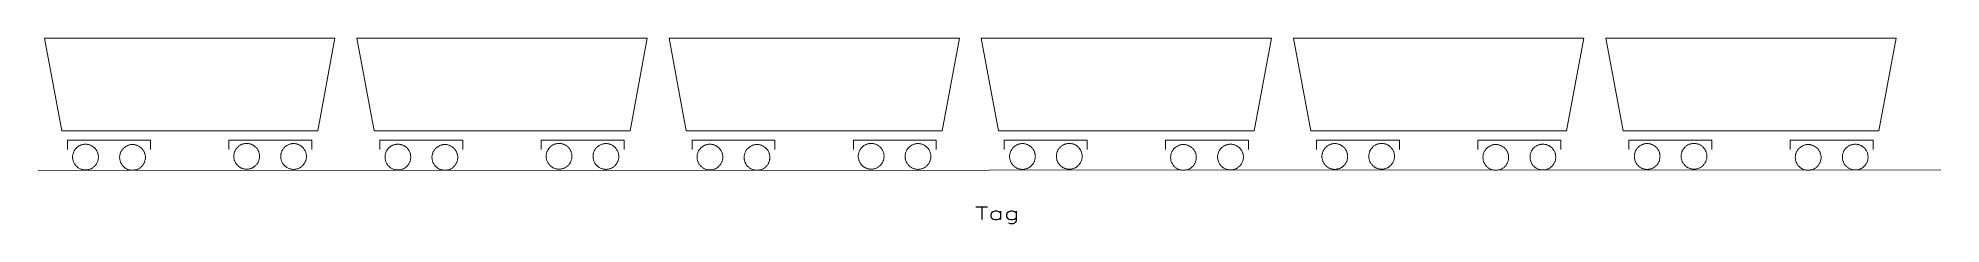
# Model space of a CAD drawing. Header units: inches. Extents: x -75 to 78, y -10 to 5.
import ezdxf
from ezdxf.enums import TextEntityAlignment as Align

# ---------------------------------------------------------------- set-up
doc = ezdxf.new("R2010")
doc.units = ezdxf.units.IN
doc.header["$MEASUREMENT"] = 0
doc.layers.get('0').update_dxf_attribs({"lineweight": 0})
doc.layers.add('LEVEL_1', color=7, linetype='Continuous', lineweight=0)
doc.styles.add('STANDARD1', font='TXT.SHX')

msp = doc.modelspace()

# ---------------------------------------------------------------- texts
at = {"color": 7, "linetype": 'Continuous', "style": 'STANDARD1', "width": 1.361111}
msp.add_text('Tag', height=1.016, dxfattribs=at).set_placement((0.46, -10), (4.01, -10), align=Align.FIT)

# ---------------------------------------------------------------- linework, layer by layer
at = {"layer": 'LEVEL_1', "color": 5, "linetype": 'Continuous', "true_color": 0x0000ff}
for p, q in [((-74.02, 4.51), (-72.64, -2.9)), ((-50.78, 4.51), (-74.02, 4.51)), ((-50.78, 4.51), (-52.16, -2.9)), ((-49.02, 4.51), (-47.64, -2.9)), ((-25.78, 4.51), (-49.02, 4.51)), ((-25.78, 4.51), (-27.16, -2.9)), ((-24.04, 4.51), (-22.66, -2.9)), ((-0.8, 4.51), (-24.04, 4.51)), ((-0.8, 4.51), (-2.19, -2.9)), ((0.94, 4.51), (2.32, -2.9)), ((0.94, 4.51), (24.18, 4.51)), ((24.18, 4.51), (22.79, -2.9)), ((25.94, 4.51), (27.32, -2.9)), ((25.94, 4.51), (49.18, 4.51)), ((49.18, 4.51), (47.79, -2.9)), ((50.94, 4.51), (52.32, -2.9)), ((50.94, 4.51), (74.17, 4.51)), ((74.17, 4.51), (72.79, -2.9)), ((-52.16, -2.9), (-72.64, -2.9)), ((-27.16, -2.9), (-47.64, -2.9)), ((-2.19, -2.9), (-22.66, -2.9)), ((2.32, -2.9), (22.79, -2.9)), ((27.32, -2.9), (47.79, -2.9)), ((52.32, -2.9), (72.79, -2.9)), ((-72.18, -3.65), (-72.18, -4.38)), ((-65.54, -3.65), (-72.18, -3.65)), ((-65.54, -3.65), (-65.54, -4.38)), ((-59.26, -3.65), (-59.26, -4.38)), ((-59.26, -3.65), (-52.62, -3.65)), ((-52.62, -3.65), (-52.62, -4.38)), ((-47.18, -3.65), (-47.18, -4.38)), ((-40.54, -3.65), (-47.18, -3.65)), ((-40.54, -3.65), (-40.54, -4.38)), ((-34.26, -3.65), (-34.26, -4.38)), ((-34.26, -3.65), (-27.62, -3.65)), ((-27.62, -3.65), (-27.62, -4.38)), ((-22.2, -3.65), (-22.2, -4.38)), ((-15.56, -3.65), (-22.2, -3.65)), ((-15.56, -3.65), (-15.56, -4.38)), ((-9.28, -3.65), (-9.28, -4.38)), ((-9.28, -3.65), (-2.65, -3.65)), ((-2.65, -3.65), (-2.65, -4.38)), ((2.78, -3.65), (2.78, -4.38)), ((9.42, -3.65), (2.78, -3.65)), ((9.42, -3.65), (9.42, -4.38)), ((15.69, -3.65), (15.69, -4.38)), ((15.69, -3.65), (22.33, -3.65)), ((22.33, -3.65), (22.33, -4.38)), ((27.78, -3.65), (27.78, -4.38)), ((34.42, -3.65), (27.78, -3.65)), ((34.42, -3.65), (34.42, -4.38)), ((40.69, -3.65), (40.69, -4.38)), ((40.69, -3.65), (47.33, -3.65)), ((47.33, -3.65), (47.33, -4.38)), ((52.78, -3.65), (52.78, -4.38)), ((59.42, -3.65), (52.78, -3.65)), ((59.42, -3.65), (59.42, -4.38)), ((65.69, -3.65), (65.69, -4.38)), ((65.69, -3.65), (72.33, -3.65)), ((72.33, -3.65), (72.33, -4.38))]:
    msp.add_line(p, q, dxfattribs=at)
at = {"layer": 'LEVEL_1', "color": 3, "linetype": 'Continuous', "true_color": 0x00ff00}
msp.add_line((77.76, -6.01), (-74.54, -6.08), dxfattribs=at)
at = {"layer": 'LEVEL_1', "color": 5, "linetype": 'Continuous', "true_color": 0x0000ff}
for points in [[(-69.71, -5, 0), (-69.71, -4.95, 0), (-69.72, -4.9, 0), (-69.72, -4.84, 0), (-69.73, -4.8, 0), (-69.74, -4.75, 0), (-69.76, -4.7, 0), (-69.77, -4.65, 0), (-69.79, -4.6, 0), (-69.81, -4.56, 0), (-69.83, -4.51, 0), (-69.86, -4.47, 0), (-69.89, -4.42, 0), (-69.92, -4.38, 0), (-69.95, -4.34, 0), (-69.98, -4.3, 0), (-70.01, -4.27, 0), (-70.05, -4.23, 0), (-70.09, -4.2, 0), (-70.13, -4.17, 0), (-70.17, -4.14, 0), (-70.21, -4.11, 0), (-70.26, -4.09, 0), (-70.3, -4.06, 0), (-70.35, -4.04, 0), (-70.4, -4.03, 0), (-70.44, -4.01, 0), (-70.49, -4, 0), (-70.54, -3.99, 0), (-70.59, -3.98, 0), (-70.64, -3.97, 0), (-70.69, -3.97, 0), (-70.74, -3.97, 0), (-70.79, -3.97, 0), (-70.84, -3.97, 0), (-70.89, -3.98, 0), (-70.94, -3.99, 0), (-70.99, -4, 0), (-71.04, -4.01, 0), (-71.09, -4.03, 0), (-71.14, -4.04, 0), (-71.18, -4.06, 0), (-71.23, -4.09, 0), (-71.27, -4.11, 0), (-71.32, -4.14, 0), (-71.36, -4.17, 0), (-71.4, -4.2, 0), (-71.44, -4.23, 0), (-71.47, -4.27, 0), (-71.51, -4.3, 0), (-71.54, -4.34, 0), (-71.57, -4.38, 0), (-71.6, -4.42, 0), (-71.63, -4.47, 0), (-71.65, -4.51, 0), (-71.67, -4.56, 0), (-71.7, -4.6, 0), (-71.71, -4.65, 0), (-71.73, -4.7, 0), (-71.74, -4.75, 0), (-71.75, -4.8, 0), (-71.76, -4.84, 0), (-71.77, -4.9, 0), (-71.77, -4.95, 0), (-71.77, -5, 0), (-71.77, -5.05, 0), (-71.77, -5.1, 0), (-71.76, -5.15, 0), (-71.75, -5.2, 0), (-71.74, -5.25, 0), (-71.73, -5.3, 0), (-71.71, -5.34, 0), (-71.7, -5.39, 0), (-71.67, -5.44, 0), (-71.65, -5.48, 0), (-71.63, -5.53, 0), (-71.6, -5.57, 0), (-71.57, -5.61, 0), (-71.54, -5.65, 0), (-71.51, -5.69, 0), (-71.47, -5.72, 0), (-71.44, -5.76, 0), (-71.4, -5.79, 0), (-71.36, -5.82, 0), (-71.32, -5.85, 0), (-71.27, -5.88, 0), (-71.23, -5.9, 0), (-71.18, -5.93, 0), (-71.14, -5.95, 0), (-71.09, -5.97, 0), (-71.04, -5.98, 0), (-70.99, -6, 0), (-70.94, -6.01, 0), (-70.89, -6.02, 0), (-70.84, -6.02, 0), (-70.79, -6.03, 0), (-70.74, -6.03, 0), (-70.69, -6.03, 0), (-70.64, -6.02, 0), (-70.59, -6.02, 0), (-70.54, -6.01, 0), (-70.49, -6, 0), (-70.44, -5.98, 0), (-70.4, -5.97, 0), (-70.35, -5.95, 0), (-70.3, -5.93, 0), (-70.26, -5.9, 0), (-70.21, -5.88, 0), (-70.17, -5.85, 0), (-70.13, -5.82, 0), (-70.09, -5.79, 0), (-70.05, -5.76, 0), (-70.01, -5.72, 0), (-69.98, -5.69, 0), (-69.95, -5.65, 0), (-69.92, -5.61, 0), (-69.89, -5.57, 0), (-69.86, -5.53, 0), (-69.83, -5.48, 0), (-69.81, -5.44, 0), (-69.79, -5.39, 0), (-69.77, -5.34, 0), (-69.76, -5.3, 0), (-69.74, -5.25, 0), (-69.73, -5.2, 0), (-69.72, -5.15, 0), (-69.72, -5.1, 0), (-69.71, -5.05, 0), (-69.71, -5, 0)], [(-68.01, -5.02, 0), (-68.01, -5.07, 0), (-68, -5.12, 0), (-68, -5.18, 0), (-67.99, -5.22, 0), (-67.98, -5.27, 0), (-67.96, -5.32, 0), (-67.95, -5.37, 0), (-67.93, -5.42, 0), (-67.91, -5.46, 0), (-67.89, -5.51, 0), (-67.86, -5.55, 0), (-67.83, -5.6, 0), (-67.8, -5.64, 0), (-67.77, -5.68, 0), (-67.74, -5.72, 0), (-67.71, -5.75, 0), (-67.67, -5.79, 0), (-67.63, -5.82, 0), (-67.59, -5.85, 0), (-67.55, -5.88, 0), (-67.51, -5.91, 0), (-67.46, -5.93, 0), (-67.42, -5.96, 0), (-67.37, -5.98, 0), (-67.32, -5.99, 0), (-67.28, -6.01, 0), (-67.23, -6.02, 0), (-67.18, -6.03, 0), (-67.13, -6.04, 0), (-67.08, -6.05, 0), (-67.03, -6.05, 0), (-66.98, -6.05, 0), (-66.93, -6.05, 0), (-66.88, -6.05, 0), (-66.83, -6.04, 0), (-66.78, -6.03, 0), (-66.73, -6.02, 0), (-66.68, -6.01, 0), (-66.63, -5.99, 0), (-66.58, -5.98, 0), (-66.54, -5.96, 0), (-66.49, -5.93, 0), (-66.45, -5.91, 0), (-66.4, -5.88, 0), (-66.36, -5.85, 0), (-66.32, -5.82, 0), (-66.28, -5.79, 0), (-66.25, -5.75, 0), (-66.21, -5.72, 0), (-66.18, -5.68, 0), (-66.15, -5.64, 0), (-66.12, -5.6, 0), (-66.09, -5.55, 0), (-66.07, -5.51, 0), (-66.05, -5.46, 0), (-66.02, -5.42, 0), (-66.01, -5.37, 0), (-65.99, -5.32, 0), (-65.98, -5.27, 0), (-65.97, -5.22, 0), (-65.96, -5.18, 0), (-65.95, -5.12, 0), (-65.95, -5.07, 0), (-65.95, -5.02, 0), (-65.95, -4.97, 0), (-65.95, -4.92, 0), (-65.96, -4.87, 0), (-65.97, -4.82, 0), (-65.98, -4.77, 0), (-65.99, -4.72, 0), (-66.01, -4.68, 0), (-66.02, -4.63, 0), (-66.05, -4.58, 0), (-66.07, -4.54, 0), (-66.09, -4.49, 0), (-66.12, -4.45, 0), (-66.15, -4.41, 0), (-66.18, -4.37, 0), (-66.21, -4.33, 0), (-66.25, -4.3, 0), (-66.28, -4.26, 0), (-66.32, -4.23, 0), (-66.36, -4.2, 0), (-66.4, -4.17, 0), (-66.45, -4.14, 0), (-66.49, -4.12, 0), (-66.54, -4.09, 0), (-66.58, -4.07, 0), (-66.63, -4.05, 0), (-66.68, -4.04, 0), (-66.73, -4.02, 0), (-66.78, -4.01, 0), (-66.83, -4, 0), (-66.88, -4, 0), (-66.93, -4, 0), (-66.98, -3.99, 0), (-67.03, -4, 0), (-67.08, -4, 0), (-67.13, -4, 0), (-67.18, -4.01, 0), (-67.23, -4.02, 0), (-67.28, -4.04, 0), (-67.32, -4.05, 0), (-67.37, -4.07, 0), (-67.42, -4.09, 0), (-67.46, -4.12, 0), (-67.51, -4.14, 0), (-67.55, -4.17, 0), (-67.59, -4.2, 0), (-67.63, -4.23, 0), (-67.67, -4.26, 0), (-67.71, -4.3, 0), (-67.74, -4.33, 0), (-67.77, -4.37, 0), (-67.8, -4.41, 0), (-67.83, -4.45, 0), (-67.86, -4.49, 0), (-67.89, -4.54, 0), (-67.91, -4.58, 0), (-67.93, -4.63, 0), (-67.95, -4.68, 0), (-67.96, -4.72, 0), (-67.98, -4.77, 0), (-67.99, -4.82, 0), (-68, -4.87, 0), (-68, -4.92, 0), (-68.01, -4.97, 0), (-68.01, -5.02, 0)], [(-56.81, -4.94, 0), (-56.81, -4.89, 0), (-56.82, -4.84, 0), (-56.82, -4.79, 0), (-56.83, -4.74, 0), (-56.84, -4.69, 0), (-56.86, -4.64, 0), (-56.87, -4.59, 0), (-56.89, -4.54, 0), (-56.91, -4.5, 0), (-56.93, -4.45, 0), (-56.96, -4.41, 0), (-56.98, -4.37, 0), (-57.01, -4.32, 0), (-57.04, -4.28, 0), (-57.08, -4.25, 0), (-57.11, -4.21, 0), (-57.15, -4.17, 0), (-57.19, -4.14, 0), (-57.23, -4.11, 0), (-57.27, -4.08, 0), (-57.31, -4.05, 0), (-57.36, -4.03, 0), (-57.4, -4.01, 0), (-57.45, -3.99, 0), (-57.49, -3.97, 0), (-57.54, -3.95, 0), (-57.59, -3.94, 0), (-57.64, -3.93, 0), (-57.69, -3.92, 0), (-57.74, -3.91, 0), (-57.79, -3.91, 0), (-57.84, -3.91, 0), (-57.89, -3.91, 0), (-57.94, -3.91, 0), (-57.99, -3.92, 0), (-58.04, -3.93, 0), (-58.09, -3.94, 0), (-58.14, -3.95, 0), (-58.19, -3.97, 0), (-58.24, -3.99, 0), (-58.28, -4.01, 0), (-58.33, -4.03, 0), (-58.37, -4.05, 0), (-58.41, -4.08, 0), (-58.46, -4.11, 0), (-58.5, -4.14, 0), (-58.53, -4.17, 0), (-58.57, -4.21, 0), (-58.6, -4.25, 0), (-58.64, -4.28, 0), (-58.67, -4.32, 0), (-58.7, -4.37, 0), (-58.72, -4.41, 0), (-58.75, -4.45, 0), (-58.77, -4.5, 0), (-58.79, -4.54, 0), (-58.81, -4.59, 0), (-58.83, -4.64, 0), (-58.84, -4.69, 0), (-58.85, -4.74, 0), (-58.86, -4.79, 0), (-58.87, -4.84, 0), (-58.87, -4.89, 0), (-58.87, -4.94, 0), (-58.87, -4.99, 0), (-58.87, -5.04, 0), (-58.86, -5.09, 0), (-58.85, -5.14, 0), (-58.84, -5.19, 0), (-58.83, -5.24, 0), (-58.81, -5.28, 0), (-58.79, -5.33, 0), (-58.77, -5.38, 0), (-58.75, -5.42, 0), (-58.72, -5.47, 0), (-58.7, -5.51, 0), (-58.67, -5.55, 0), (-58.64, -5.59, 0), (-58.6, -5.63, 0), (-58.57, -5.67, 0), (-58.53, -5.7, 0), (-58.5, -5.73, 0), (-58.46, -5.77, 0), (-58.41, -5.79, 0), (-58.37, -5.82, 0), (-58.33, -5.85, 0), (-58.28, -5.87, 0), (-58.24, -5.89, 0), (-58.19, -5.91, 0), (-58.14, -5.92, 0), (-58.09, -5.94, 0), (-58.04, -5.95, 0), (-57.99, -5.96, 0), (-57.94, -5.96, 0), (-57.89, -5.97, 0), (-57.84, -5.97, 0), (-57.79, -5.97, 0), (-57.74, -5.96, 0), (-57.69, -5.96, 0), (-57.64, -5.95, 0), (-57.59, -5.94, 0), (-57.54, -5.92, 0), (-57.49, -5.91, 0), (-57.45, -5.89, 0), (-57.4, -5.87, 0), (-57.36, -5.85, 0), (-57.31, -5.82, 0), (-57.27, -5.79, 0), (-57.23, -5.77, 0), (-57.19, -5.73, 0), (-57.15, -5.7, 0), (-57.11, -5.67, 0), (-57.08, -5.63, 0), (-57.04, -5.59, 0), (-57.01, -5.55, 0), (-56.98, -5.51, 0), (-56.96, -5.47, 0), (-56.93, -5.42, 0), (-56.91, -5.38, 0), (-56.89, -5.33, 0), (-56.87, -5.28, 0), (-56.86, -5.24, 0), (-56.84, -5.19, 0), (-56.83, -5.14, 0), (-56.82, -5.09, 0), (-56.82, -5.04, 0), (-56.81, -4.99, 0), (-56.81, -4.94, 0)], [(-55.12, -4.95, 0), (-55.12, -5, 0), (-55.12, -5.05, 0), (-55.11, -5.1, 0), (-55.1, -5.15, 0), (-55.09, -5.2, 0), (-55.08, -5.25, 0), (-55.06, -5.29, 0), (-55.04, -5.34, 0), (-55.02, -5.39, 0), (-55, -5.43, 0), (-54.97, -5.48, 0), (-54.95, -5.52, 0), (-54.92, -5.56, 0), (-54.89, -5.6, 0), (-54.85, -5.64, 0), (-54.82, -5.68, 0), (-54.78, -5.71, 0), (-54.74, -5.74, 0), (-54.7, -5.78, 0), (-54.66, -5.8, 0), (-54.62, -5.83, 0), (-54.58, -5.86, 0), (-54.53, -5.88, 0), (-54.48, -5.9, 0), (-54.44, -5.92, 0), (-54.39, -5.93, 0), (-54.34, -5.95, 0), (-54.29, -5.96, 0), (-54.24, -5.97, 0), (-54.19, -5.97, 0), (-54.14, -5.98, 0), (-54.09, -5.98, 0), (-54.04, -5.98, 0), (-53.99, -5.97, 0), (-53.94, -5.97, 0), (-53.89, -5.96, 0), (-53.84, -5.95, 0), (-53.79, -5.93, 0), (-53.74, -5.92, 0), (-53.7, -5.9, 0), (-53.65, -5.88, 0), (-53.6, -5.86, 0), (-53.56, -5.83, 0), (-53.52, -5.8, 0), (-53.48, -5.78, 0), (-53.44, -5.74, 0), (-53.4, -5.71, 0), (-53.36, -5.68, 0), (-53.33, -5.64, 0), (-53.29, -5.6, 0), (-53.26, -5.56, 0), (-53.23, -5.52, 0), (-53.21, -5.48, 0), (-53.18, -5.43, 0), (-53.16, -5.39, 0), (-53.14, -5.34, 0), (-53.12, -5.29, 0), (-53.1, -5.25, 0), (-53.09, -5.2, 0), (-53.08, -5.15, 0), (-53.07, -5.1, 0), (-53.06, -5.05, 0), (-53.06, -5, 0), (-53.06, -4.95, 0), (-53.06, -4.9, 0), (-53.06, -4.85, 0), (-53.07, -4.8, 0), (-53.08, -4.75, 0), (-53.09, -4.7, 0), (-53.1, -4.65, 0), (-53.12, -4.6, 0), (-53.14, -4.55, 0), (-53.16, -4.51, 0), (-53.18, -4.46, 0), (-53.21, -4.42, 0), (-53.23, -4.38, 0), (-53.26, -4.33, 0), (-53.29, -4.29, 0), (-53.33, -4.26, 0), (-53.36, -4.22, 0), (-53.4, -4.18, 0), (-53.44, -4.15, 0), (-53.48, -4.12, 0), (-53.52, -4.09, 0), (-53.56, -4.06, 0), (-53.6, -4.04, 0), (-53.65, -4.02, 0), (-53.7, -4, 0), (-53.74, -3.98, 0), (-53.79, -3.96, 0), (-53.84, -3.95, 0), (-53.89, -3.94, 0), (-53.94, -3.93, 0), (-53.99, -3.92, 0), (-54.04, -3.92, 0), (-54.09, -3.92, 0), (-54.14, -3.92, 0), (-54.19, -3.92, 0), (-54.24, -3.93, 0), (-54.29, -3.94, 0), (-54.34, -3.95, 0), (-54.39, -3.96, 0), (-54.44, -3.98, 0), (-54.48, -4, 0), (-54.53, -4.02, 0), (-54.58, -4.04, 0), (-54.62, -4.06, 0), (-54.66, -4.09, 0), (-54.7, -4.12, 0), (-54.74, -4.15, 0), (-54.78, -4.18, 0), (-54.82, -4.22, 0), (-54.85, -4.26, 0), (-54.89, -4.29, 0), (-54.92, -4.33, 0), (-54.95, -4.38, 0), (-54.97, -4.42, 0), (-55, -4.46, 0), (-55.02, -4.51, 0), (-55.04, -4.55, 0), (-55.06, -4.6, 0), (-55.08, -4.65, 0), (-55.09, -4.7, 0), (-55.1, -4.75, 0), (-55.11, -4.8, 0), (-55.12, -4.85, 0), (-55.12, -4.9, 0), (-55.12, -4.95, 0)], [(-44.71, -5, 0), (-44.71, -4.95, 0), (-44.72, -4.9, 0), (-44.72, -4.84, 0), (-44.73, -4.8, 0), (-44.74, -4.75, 0), (-44.76, -4.7, 0), (-44.77, -4.65, 0), (-44.79, -4.6, 0), (-44.81, -4.56, 0), (-44.83, -4.51, 0), (-44.86, -4.47, 0), (-44.89, -4.42, 0), (-44.92, -4.38, 0), (-44.95, -4.34, 0), (-44.98, -4.3, 0), (-45.01, -4.27, 0), (-45.05, -4.23, 0), (-45.09, -4.2, 0), (-45.13, -4.17, 0), (-45.17, -4.14, 0), (-45.21, -4.11, 0), (-45.26, -4.09, 0), (-45.3, -4.06, 0), (-45.35, -4.04, 0), (-45.4, -4.03, 0), (-45.44, -4.01, 0), (-45.49, -4, 0), (-45.54, -3.99, 0), (-45.59, -3.98, 0), (-45.64, -3.97, 0), (-45.69, -3.97, 0), (-45.74, -3.97, 0), (-45.79, -3.97, 0), (-45.84, -3.97, 0), (-45.89, -3.98, 0), (-45.94, -3.99, 0), (-45.99, -4, 0), (-46.04, -4.01, 0), (-46.09, -4.03, 0), (-46.14, -4.04, 0), (-46.18, -4.06, 0), (-46.23, -4.09, 0), (-46.27, -4.11, 0), (-46.32, -4.14, 0), (-46.36, -4.17, 0), (-46.4, -4.2, 0), (-46.44, -4.23, 0), (-46.47, -4.27, 0), (-46.51, -4.3, 0), (-46.54, -4.34, 0), (-46.57, -4.38, 0), (-46.6, -4.42, 0), (-46.63, -4.47, 0), (-46.65, -4.51, 0), (-46.67, -4.56, 0), (-46.7, -4.6, 0), (-46.71, -4.65, 0), (-46.73, -4.7, 0), (-46.74, -4.75, 0), (-46.75, -4.8, 0), (-46.76, -4.84, 0), (-46.77, -4.9, 0), (-46.77, -4.95, 0), (-46.77, -5, 0), (-46.77, -5.05, 0), (-46.77, -5.1, 0), (-46.76, -5.15, 0), (-46.75, -5.2, 0), (-46.74, -5.25, 0), (-46.73, -5.3, 0), (-46.71, -5.34, 0), (-46.7, -5.39, 0), (-46.67, -5.44, 0), (-46.65, -5.48, 0), (-46.63, -5.53, 0), (-46.6, -5.57, 0), (-46.57, -5.61, 0), (-46.54, -5.65, 0), (-46.51, -5.69, 0), (-46.47, -5.72, 0), (-46.44, -5.76, 0), (-46.4, -5.79, 0), (-46.36, -5.82, 0), (-46.32, -5.85, 0), (-46.27, -5.88, 0), (-46.23, -5.9, 0), (-46.18, -5.93, 0), (-46.14, -5.95, 0), (-46.09, -5.97, 0), (-46.04, -5.98, 0), (-45.99, -6, 0), (-45.94, -6.01, 0), (-45.89, -6.02, 0), (-45.84, -6.02, 0), (-45.79, -6.03, 0), (-45.74, -6.03, 0), (-45.69, -6.03, 0), (-45.64, -6.02, 0), (-45.59, -6.02, 0), (-45.54, -6.01, 0), (-45.49, -6, 0), (-45.44, -5.98, 0), (-45.4, -5.97, 0), (-45.35, -5.95, 0), (-45.3, -5.93, 0), (-45.26, -5.9, 0), (-45.21, -5.88, 0), (-45.17, -5.85, 0), (-45.13, -5.82, 0), (-45.09, -5.79, 0), (-45.05, -5.76, 0), (-45.01, -5.72, 0), (-44.98, -5.69, 0), (-44.95, -5.65, 0), (-44.92, -5.61, 0), (-44.89, -5.57, 0), (-44.86, -5.53, 0), (-44.83, -5.48, 0), (-44.81, -5.44, 0), (-44.79, -5.39, 0), (-44.77, -5.34, 0), (-44.76, -5.3, 0), (-44.74, -5.25, 0), (-44.73, -5.2, 0), (-44.72, -5.15, 0), (-44.72, -5.1, 0), (-44.71, -5.05, 0), (-44.71, -5, 0)], [(-43.01, -5.02, 0), (-43.01, -5.07, 0), (-43, -5.12, 0), (-43, -5.18, 0), (-42.99, -5.22, 0), (-42.98, -5.27, 0), (-42.96, -5.32, 0), (-42.95, -5.37, 0), (-42.93, -5.42, 0), (-42.91, -5.46, 0), (-42.89, -5.51, 0), (-42.86, -5.55, 0), (-42.83, -5.6, 0), (-42.8, -5.64, 0), (-42.77, -5.68, 0), (-42.74, -5.72, 0), (-42.71, -5.75, 0), (-42.67, -5.79, 0), (-42.63, -5.82, 0), (-42.59, -5.85, 0), (-42.55, -5.88, 0), (-42.51, -5.91, 0), (-42.46, -5.93, 0), (-42.42, -5.96, 0), (-42.37, -5.98, 0), (-42.32, -5.99, 0), (-42.28, -6.01, 0), (-42.23, -6.02, 0), (-42.18, -6.03, 0), (-42.13, -6.04, 0), (-42.08, -6.05, 0), (-42.03, -6.05, 0), (-41.98, -6.05, 0), (-41.93, -6.05, 0), (-41.88, -6.05, 0), (-41.83, -6.04, 0), (-41.78, -6.03, 0), (-41.73, -6.02, 0), (-41.68, -6.01, 0), (-41.63, -5.99, 0), (-41.58, -5.98, 0), (-41.54, -5.96, 0), (-41.49, -5.93, 0), (-41.45, -5.91, 0), (-41.4, -5.88, 0), (-41.36, -5.85, 0), (-41.32, -5.82, 0), (-41.28, -5.79, 0), (-41.25, -5.75, 0), (-41.21, -5.72, 0), (-41.18, -5.68, 0), (-41.15, -5.64, 0), (-41.12, -5.6, 0), (-41.09, -5.55, 0), (-41.07, -5.51, 0), (-41.05, -5.46, 0), (-41.02, -5.42, 0), (-41.01, -5.37, 0), (-40.99, -5.32, 0), (-40.98, -5.27, 0), (-40.97, -5.22, 0), (-40.96, -5.18, 0), (-40.95, -5.12, 0), (-40.95, -5.07, 0), (-40.95, -5.02, 0), (-40.95, -4.97, 0), (-40.95, -4.92, 0), (-40.96, -4.87, 0), (-40.97, -4.82, 0), (-40.98, -4.77, 0), (-40.99, -4.72, 0), (-41.01, -4.68, 0), (-41.02, -4.63, 0), (-41.05, -4.58, 0), (-41.07, -4.54, 0), (-41.09, -4.49, 0), (-41.12, -4.45, 0), (-41.15, -4.41, 0), (-41.18, -4.37, 0), (-41.21, -4.33, 0), (-41.25, -4.3, 0), (-41.28, -4.26, 0), (-41.32, -4.23, 0), (-41.36, -4.2, 0), (-41.4, -4.17, 0), (-41.45, -4.14, 0), (-41.49, -4.12, 0), (-41.54, -4.09, 0), (-41.58, -4.07, 0), (-41.63, -4.05, 0), (-41.68, -4.04, 0), (-41.73, -4.02, 0), (-41.78, -4.01, 0), (-41.83, -4, 0), (-41.88, -4, 0), (-41.93, -4, 0), (-41.98, -3.99, 0), (-42.03, -4, 0), (-42.08, -4, 0), (-42.13, -4, 0), (-42.18, -4.01, 0), (-42.23, -4.02, 0), (-42.28, -4.04, 0), (-42.32, -4.05, 0), (-42.37, -4.07, 0), (-42.42, -4.09, 0), (-42.46, -4.12, 0), (-42.51, -4.14, 0), (-42.55, -4.17, 0), (-42.59, -4.2, 0), (-42.63, -4.23, 0), (-42.67, -4.26, 0), (-42.71, -4.3, 0), (-42.74, -4.33, 0), (-42.77, -4.37, 0), (-42.8, -4.41, 0), (-42.83, -4.45, 0), (-42.86, -4.49, 0), (-42.89, -4.54, 0), (-42.91, -4.58, 0), (-42.93, -4.63, 0), (-42.95, -4.68, 0), (-42.96, -4.72, 0), (-42.98, -4.77, 0), (-42.99, -4.82, 0), (-43, -4.87, 0), (-43, -4.92, 0), (-43.01, -4.97, 0), (-43.01, -5.02, 0)], [(-31.81, -4.94, 0), (-31.81, -4.89, 0), (-31.82, -4.84, 0), (-31.82, -4.79, 0), (-31.83, -4.74, 0), (-31.84, -4.69, 0), (-31.86, -4.64, 0), (-31.87, -4.59, 0), (-31.89, -4.54, 0), (-31.91, -4.5, 0), (-31.93, -4.45, 0), (-31.96, -4.41, 0), (-31.98, -4.37, 0), (-32.01, -4.32, 0), (-32.04, -4.28, 0), (-32.08, -4.25, 0), (-32.11, -4.21, 0), (-32.15, -4.17, 0), (-32.19, -4.14, 0), (-32.23, -4.11, 0), (-32.27, -4.08, 0), (-32.31, -4.05, 0), (-32.36, -4.03, 0), (-32.4, -4.01, 0), (-32.45, -3.99, 0), (-32.49, -3.97, 0), (-32.54, -3.95, 0), (-32.59, -3.94, 0), (-32.64, -3.93, 0), (-32.69, -3.92, 0), (-32.74, -3.91, 0), (-32.79, -3.91, 0), (-32.84, -3.91, 0), (-32.89, -3.91, 0), (-32.94, -3.91, 0), (-32.99, -3.92, 0), (-33.04, -3.93, 0), (-33.09, -3.94, 0), (-33.14, -3.95, 0), (-33.19, -3.97, 0), (-33.24, -3.99, 0), (-33.28, -4.01, 0), (-33.33, -4.03, 0), (-33.37, -4.05, 0), (-33.41, -4.08, 0), (-33.46, -4.11, 0), (-33.5, -4.14, 0), (-33.53, -4.17, 0), (-33.57, -4.21, 0), (-33.6, -4.25, 0), (-33.64, -4.28, 0), (-33.67, -4.32, 0), (-33.7, -4.37, 0), (-33.72, -4.41, 0), (-33.75, -4.45, 0), (-33.77, -4.5, 0), (-33.79, -4.54, 0), (-33.81, -4.59, 0), (-33.83, -4.64, 0), (-33.84, -4.69, 0), (-33.85, -4.74, 0), (-33.86, -4.79, 0), (-33.87, -4.84, 0), (-33.87, -4.89, 0), (-33.87, -4.94, 0), (-33.87, -4.99, 0), (-33.87, -5.04, 0), (-33.86, -5.09, 0), (-33.85, -5.14, 0), (-33.84, -5.19, 0), (-33.83, -5.24, 0), (-33.81, -5.28, 0), (-33.79, -5.33, 0), (-33.77, -5.38, 0), (-33.75, -5.42, 0), (-33.72, -5.47, 0), (-33.7, -5.51, 0), (-33.67, -5.55, 0), (-33.64, -5.59, 0), (-33.6, -5.63, 0), (-33.57, -5.67, 0), (-33.53, -5.7, 0), (-33.5, -5.73, 0), (-33.46, -5.77, 0), (-33.41, -5.79, 0), (-33.37, -5.82, 0), (-33.33, -5.85, 0), (-33.28, -5.87, 0), (-33.24, -5.89, 0), (-33.19, -5.91, 0), (-33.14, -5.92, 0), (-33.09, -5.94, 0), (-33.04, -5.95, 0), (-32.99, -5.96, 0), (-32.94, -5.96, 0), (-32.89, -5.97, 0), (-32.84, -5.97, 0), (-32.79, -5.97, 0), (-32.74, -5.96, 0), (-32.69, -5.96, 0), (-32.64, -5.95, 0), (-32.59, -5.94, 0), (-32.54, -5.92, 0), (-32.49, -5.91, 0), (-32.45, -5.89, 0), (-32.4, -5.87, 0), (-32.36, -5.85, 0), (-32.31, -5.82, 0), (-32.27, -5.79, 0), (-32.23, -5.77, 0), (-32.19, -5.73, 0), (-32.15, -5.7, 0), (-32.11, -5.67, 0), (-32.08, -5.63, 0), (-32.04, -5.59, 0), (-32.01, -5.55, 0), (-31.98, -5.51, 0), (-31.96, -5.47, 0), (-31.93, -5.42, 0), (-31.91, -5.38, 0), (-31.89, -5.33, 0), (-31.87, -5.28, 0), (-31.86, -5.24, 0), (-31.84, -5.19, 0), (-31.83, -5.14, 0), (-31.82, -5.09, 0), (-31.82, -5.04, 0), (-31.81, -4.99, 0), (-31.81, -4.94, 0)], [(-30.12, -4.95, 0), (-30.12, -5, 0), (-30.12, -5.05, 0), (-30.11, -5.1, 0), (-30.1, -5.15, 0), (-30.09, -5.2, 0), (-30.08, -5.25, 0), (-30.06, -5.29, 0), (-30.04, -5.34, 0), (-30.02, -5.39, 0), (-30, -5.43, 0), (-29.97, -5.48, 0), (-29.95, -5.52, 0), (-29.92, -5.56, 0), (-29.89, -5.6, 0), (-29.85, -5.64, 0), (-29.82, -5.68, 0), (-29.78, -5.71, 0), (-29.74, -5.74, 0), (-29.7, -5.78, 0), (-29.66, -5.8, 0), (-29.62, -5.83, 0), (-29.58, -5.86, 0), (-29.53, -5.88, 0), (-29.48, -5.9, 0), (-29.44, -5.92, 0), (-29.39, -5.93, 0), (-29.34, -5.95, 0), (-29.29, -5.96, 0), (-29.24, -5.97, 0), (-29.19, -5.97, 0), (-29.14, -5.98, 0), (-29.09, -5.98, 0), (-29.04, -5.98, 0), (-28.99, -5.97, 0), (-28.94, -5.97, 0), (-28.89, -5.96, 0), (-28.84, -5.95, 0), (-28.79, -5.93, 0), (-28.74, -5.92, 0), (-28.7, -5.9, 0), (-28.65, -5.88, 0), (-28.6, -5.86, 0), (-28.56, -5.83, 0), (-28.52, -5.8, 0), (-28.48, -5.78, 0), (-28.44, -5.74, 0), (-28.4, -5.71, 0), (-28.36, -5.68, 0), (-28.33, -5.64, 0), (-28.29, -5.6, 0), (-28.26, -5.56, 0), (-28.23, -5.52, 0), (-28.21, -5.48, 0), (-28.18, -5.43, 0), (-28.16, -5.39, 0), (-28.14, -5.34, 0), (-28.12, -5.29, 0), (-28.1, -5.25, 0), (-28.09, -5.2, 0), (-28.08, -5.15, 0), (-28.07, -5.1, 0), (-28.06, -5.05, 0), (-28.06, -5, 0), (-28.06, -4.95, 0), (-28.06, -4.9, 0), (-28.06, -4.85, 0), (-28.07, -4.8, 0), (-28.08, -4.75, 0), (-28.09, -4.7, 0), (-28.1, -4.65, 0), (-28.12, -4.6, 0), (-28.14, -4.55, 0), (-28.16, -4.51, 0), (-28.18, -4.46, 0), (-28.21, -4.42, 0), (-28.23, -4.38, 0), (-28.26, -4.33, 0), (-28.29, -4.29, 0), (-28.33, -4.26, 0), (-28.36, -4.22, 0), (-28.4, -4.18, 0), (-28.44, -4.15, 0), (-28.48, -4.12, 0), (-28.52, -4.09, 0), (-28.56, -4.06, 0), (-28.6, -4.04, 0), (-28.65, -4.02, 0), (-28.7, -4, 0), (-28.74, -3.98, 0), (-28.79, -3.96, 0), (-28.84, -3.95, 0), (-28.89, -3.94, 0), (-28.94, -3.93, 0), (-28.99, -3.92, 0), (-29.04, -3.92, 0), (-29.09, -3.92, 0), (-29.14, -3.92, 0), (-29.19, -3.92, 0), (-29.24, -3.93, 0), (-29.29, -3.94, 0), (-29.34, -3.95, 0), (-29.39, -3.96, 0), (-29.44, -3.98, 0), (-29.48, -4, 0), (-29.53, -4.02, 0), (-29.58, -4.04, 0), (-29.62, -4.06, 0), (-29.66, -4.09, 0), (-29.7, -4.12, 0), (-29.74, -4.15, 0), (-29.78, -4.18, 0), (-29.82, -4.22, 0), (-29.85, -4.26, 0), (-29.89, -4.29, 0), (-29.92, -4.33, 0), (-29.95, -4.38, 0), (-29.97, -4.42, 0), (-30, -4.46, 0), (-30.02, -4.51, 0), (-30.04, -4.55, 0), (-30.06, -4.6, 0), (-30.08, -4.65, 0), (-30.09, -4.7, 0), (-30.1, -4.75, 0), (-30.11, -4.8, 0), (-30.12, -4.85, 0), (-30.12, -4.9, 0), (-30.12, -4.95, 0)], [(-19.73, -5, 0), (-19.74, -4.95, 0), (-19.74, -4.9, 0), (-19.74, -4.84, 0), (-19.75, -4.8, 0), (-19.76, -4.75, 0), (-19.78, -4.7, 0), (-19.79, -4.65, 0), (-19.81, -4.6, 0), (-19.83, -4.56, 0), (-19.86, -4.51, 0), (-19.88, -4.47, 0), (-19.91, -4.42, 0), (-19.94, -4.38, 0), (-19.97, -4.34, 0), (-20, -4.3, 0), (-20.04, -4.27, 0), (-20.07, -4.23, 0), (-20.11, -4.2, 0), (-20.15, -4.17, 0), (-20.19, -4.14, 0), (-20.23, -4.11, 0), (-20.28, -4.09, 0), (-20.32, -4.06, 0), (-20.37, -4.04, 0), (-20.42, -4.03, 0), (-20.47, -4.01, 0), (-20.51, -4, 0), (-20.56, -3.99, 0), (-20.61, -3.98, 0), (-20.66, -3.97, 0), (-20.71, -3.97, 0), (-20.76, -3.97, 0), (-20.82, -3.97, 0), (-20.87, -3.97, 0), (-20.92, -3.98, 0), (-20.97, -3.99, 0), (-21.02, -4, 0), (-21.06, -4.01, 0), (-21.11, -4.03, 0), (-21.16, -4.04, 0), (-21.21, -4.06, 0), (-21.25, -4.09, 0), (-21.29, -4.11, 0), (-21.34, -4.14, 0), (-21.38, -4.17, 0), (-21.42, -4.2, 0), (-21.46, -4.23, 0), (-21.49, -4.27, 0), (-21.53, -4.3, 0), (-21.56, -4.34, 0), (-21.59, -4.38, 0), (-21.62, -4.42, 0), (-21.65, -4.47, 0), (-21.67, -4.51, 0), (-21.7, -4.56, 0), (-21.72, -4.6, 0), (-21.74, -4.65, 0), (-21.75, -4.7, 0), (-21.76, -4.75, 0), (-21.78, -4.8, 0), (-21.78, -4.84, 0), (-21.79, -4.9, 0), (-21.79, -4.95, 0), (-21.8, -5, 0), (-21.79, -5.05, 0), (-21.79, -5.1, 0), (-21.78, -5.15, 0), (-21.78, -5.2, 0), (-21.76, -5.25, 0), (-21.75, -5.3, 0), (-21.74, -5.34, 0), (-21.72, -5.39, 0), (-21.7, -5.44, 0), (-21.67, -5.48, 0), (-21.65, -5.53, 0), (-21.62, -5.57, 0), (-21.59, -5.61, 0), (-21.56, -5.65, 0), (-21.53, -5.69, 0), (-21.49, -5.72, 0), (-21.46, -5.76, 0), (-21.42, -5.79, 0), (-21.38, -5.82, 0), (-21.34, -5.85, 0), (-21.29, -5.88, 0), (-21.25, -5.9, 0), (-21.21, -5.93, 0), (-21.16, -5.95, 0), (-21.11, -5.97, 0), (-21.06, -5.98, 0), (-21.02, -6, 0), (-20.97, -6.01, 0), (-20.92, -6.02, 0), (-20.87, -6.02, 0), (-20.82, -6.03, 0), (-20.76, -6.03, 0), (-20.71, -6.03, 0), (-20.66, -6.02, 0), (-20.61, -6.02, 0), (-20.56, -6.01, 0), (-20.51, -6, 0), (-20.47, -5.98, 0), (-20.42, -5.97, 0), (-20.37, -5.95, 0), (-20.32, -5.93, 0), (-20.28, -5.9, 0), (-20.23, -5.88, 0), (-20.19, -5.85, 0), (-20.15, -5.82, 0), (-20.11, -5.79, 0), (-20.07, -5.76, 0), (-20.04, -5.72, 0), (-20, -5.69, 0), (-19.97, -5.65, 0), (-19.94, -5.61, 0), (-19.91, -5.57, 0), (-19.88, -5.53, 0), (-19.86, -5.48, 0), (-19.83, -5.44, 0), (-19.81, -5.39, 0), (-19.79, -5.34, 0), (-19.78, -5.3, 0), (-19.76, -5.25, 0), (-19.75, -5.2, 0), (-19.74, -5.15, 0), (-19.74, -5.1, 0), (-19.74, -5.05, 0), (-19.73, -5, 0)], [(-18.03, -5.02, 0), (-18.03, -5.07, 0), (-18.02, -5.12, 0), (-18.02, -5.18, 0), (-18.01, -5.22, 0), (-18, -5.27, 0), (-17.98, -5.32, 0), (-17.97, -5.37, 0), (-17.95, -5.42, 0), (-17.93, -5.46, 0), (-17.91, -5.51, 0), (-17.88, -5.55, 0), (-17.86, -5.6, 0), (-17.83, -5.64, 0), (-17.8, -5.68, 0), (-17.76, -5.72, 0), (-17.73, -5.75, 0), (-17.69, -5.79, 0), (-17.65, -5.82, 0), (-17.61, -5.85, 0), (-17.57, -5.88, 0), (-17.53, -5.91, 0), (-17.48, -5.93, 0), (-17.44, -5.96, 0), (-17.39, -5.98, 0), (-17.35, -5.99, 0), (-17.3, -6.01, 0), (-17.25, -6.02, 0), (-17.2, -6.03, 0), (-17.15, -6.04, 0), (-17.1, -6.05, 0), (-17.05, -6.05, 0), (-17, -6.05, 0), (-16.95, -6.05, 0), (-16.9, -6.05, 0), (-16.85, -6.04, 0), (-16.8, -6.03, 0), (-16.75, -6.02, 0), (-16.7, -6.01, 0), (-16.65, -5.99, 0), (-16.6, -5.98, 0), (-16.56, -5.96, 0), (-16.51, -5.93, 0), (-16.47, -5.91, 0), (-16.43, -5.88, 0), (-16.38, -5.85, 0), (-16.34, -5.82, 0), (-16.31, -5.79, 0), (-16.27, -5.75, 0), (-16.24, -5.72, 0), (-16.2, -5.68, 0), (-16.17, -5.64, 0), (-16.14, -5.6, 0), (-16.11, -5.55, 0), (-16.09, -5.51, 0), (-16.07, -5.46, 0), (-16.05, -5.42, 0), (-16.03, -5.37, 0), (-16.01, -5.32, 0), (-16, -5.27, 0), (-15.99, -5.22, 0), (-15.98, -5.18, 0), (-15.97, -5.12, 0), (-15.97, -5.07, 0), (-15.97, -5.02, 0), (-15.97, -4.97, 0), (-15.97, -4.92, 0), (-15.98, -4.87, 0), (-15.99, -4.82, 0), (-16, -4.77, 0), (-16.01, -4.72, 0), (-16.03, -4.68, 0), (-16.05, -4.63, 0), (-16.07, -4.58, 0), (-16.09, -4.54, 0), (-16.11, -4.49, 0), (-16.14, -4.45, 0), (-16.17, -4.41, 0), (-16.2, -4.37, 0), (-16.24, -4.33, 0), (-16.27, -4.3, 0), (-16.31, -4.26, 0), (-16.34, -4.23, 0), (-16.38, -4.2, 0), (-16.43, -4.17, 0), (-16.47, -4.14, 0), (-16.51, -4.12, 0), (-16.56, -4.09, 0), (-16.6, -4.07, 0), (-16.65, -4.05, 0), (-16.7, -4.04, 0), (-16.75, -4.02, 0), (-16.8, -4.01, 0), (-16.85, -4, 0), (-16.9, -4, 0), (-16.95, -4, 0), (-17, -3.99, 0), (-17.05, -4, 0), (-17.1, -4, 0), (-17.15, -4, 0), (-17.2, -4.01, 0), (-17.25, -4.02, 0), (-17.3, -4.04, 0), (-17.35, -4.05, 0), (-17.39, -4.07, 0), (-17.44, -4.09, 0), (-17.48, -4.12, 0), (-17.53, -4.14, 0), (-17.57, -4.17, 0), (-17.61, -4.2, 0), (-17.65, -4.23, 0), (-17.69, -4.26, 0), (-17.73, -4.3, 0), (-17.76, -4.33, 0), (-17.8, -4.37, 0), (-17.83, -4.41, 0), (-17.86, -4.45, 0), (-17.88, -4.49, 0), (-17.91, -4.54, 0), (-17.93, -4.58, 0), (-17.95, -4.63, 0), (-17.97, -4.68, 0), (-17.98, -4.72, 0), (-18, -4.77, 0), (-18.01, -4.82, 0), (-18.02, -4.87, 0), (-18.02, -4.92, 0), (-18.03, -4.97, 0), (-18.03, -5.02, 0)], [(-6.83, -4.94, 0), (-6.83, -4.89, 0), (-6.84, -4.84, 0), (-6.84, -4.79, 0), (-6.85, -4.74, 0), (-6.86, -4.69, 0), (-6.88, -4.64, 0), (-6.89, -4.59, 0), (-6.91, -4.54, 0), (-6.93, -4.5, 0), (-6.95, -4.45, 0), (-6.98, -4.41, 0), (-7.01, -4.37, 0), (-7.04, -4.32, 0), (-7.07, -4.28, 0), (-7.1, -4.25, 0), (-7.13, -4.21, 0), (-7.17, -4.17, 0), (-7.21, -4.14, 0), (-7.25, -4.11, 0), (-7.29, -4.08, 0), (-7.33, -4.05, 0), (-7.38, -4.03, 0), (-7.42, -4.01, 0), (-7.47, -3.99, 0), (-7.52, -3.97, 0), (-7.56, -3.95, 0), (-7.61, -3.94, 0), (-7.66, -3.93, 0), (-7.71, -3.92, 0), (-7.76, -3.91, 0), (-7.81, -3.91, 0), (-7.86, -3.91, 0), (-7.91, -3.91, 0), (-7.96, -3.91, 0), (-8.01, -3.92, 0), (-8.06, -3.93, 0), (-8.11, -3.94, 0), (-8.16, -3.95, 0), (-8.21, -3.97, 0), (-8.26, -3.99, 0), (-8.3, -4.01, 0), (-8.35, -4.03, 0), (-8.39, -4.05, 0), (-8.44, -4.08, 0), (-8.48, -4.11, 0), (-8.52, -4.14, 0), (-8.56, -4.17, 0), (-8.59, -4.21, 0), (-8.63, -4.25, 0), (-8.66, -4.28, 0), (-8.69, -4.32, 0), (-8.72, -4.37, 0), (-8.75, -4.41, 0), (-8.77, -4.45, 0), (-8.79, -4.5, 0), (-8.82, -4.54, 0), (-8.83, -4.59, 0), (-8.85, -4.64, 0), (-8.86, -4.69, 0), (-8.87, -4.74, 0), (-8.88, -4.79, 0), (-8.89, -4.84, 0), (-8.89, -4.89, 0), (-8.89, -4.94, 0), (-8.89, -4.99, 0), (-8.89, -5.04, 0), (-8.88, -5.09, 0), (-8.87, -5.14, 0), (-8.86, -5.19, 0), (-8.85, -5.24, 0), (-8.83, -5.28, 0), (-8.82, -5.33, 0), (-8.79, -5.38, 0), (-8.77, -5.42, 0), (-8.75, -5.47, 0), (-8.72, -5.51, 0), (-8.69, -5.55, 0), (-8.66, -5.59, 0), (-8.63, -5.63, 0), (-8.59, -5.67, 0), (-8.56, -5.7, 0), (-8.52, -5.73, 0), (-8.48, -5.77, 0), (-8.44, -5.79, 0), (-8.39, -5.82, 0), (-8.35, -5.85, 0), (-8.3, -5.87, 0), (-8.26, -5.89, 0), (-8.21, -5.91, 0), (-8.16, -5.92, 0), (-8.11, -5.94, 0), (-8.06, -5.95, 0), (-8.01, -5.96, 0), (-7.96, -5.96, 0), (-7.91, -5.97, 0), (-7.86, -5.97, 0), (-7.81, -5.97, 0), (-7.76, -5.96, 0), (-7.71, -5.96, 0), (-7.66, -5.95, 0), (-7.61, -5.94, 0), (-7.56, -5.92, 0), (-7.52, -5.91, 0), (-7.47, -5.89, 0), (-7.42, -5.87, 0), (-7.38, -5.85, 0), (-7.33, -5.82, 0), (-7.29, -5.79, 0), (-7.25, -5.77, 0), (-7.21, -5.73, 0), (-7.17, -5.7, 0), (-7.13, -5.67, 0), (-7.1, -5.63, 0), (-7.07, -5.59, 0), (-7.04, -5.55, 0), (-7.01, -5.51, 0), (-6.98, -5.47, 0), (-6.95, -5.42, 0), (-6.93, -5.38, 0), (-6.91, -5.33, 0), (-6.89, -5.28, 0), (-6.88, -5.24, 0), (-6.86, -5.19, 0), (-6.85, -5.14, 0), (-6.84, -5.09, 0), (-6.84, -5.04, 0), (-6.83, -4.99, 0), (-6.83, -4.94, 0)], [(-5.14, -4.95, 0), (-5.14, -5, 0), (-5.14, -5.05, 0), (-5.13, -5.1, 0), (-5.12, -5.15, 0), (-5.11, -5.2, 0), (-5.1, -5.25, 0), (-5.08, -5.29, 0), (-5.06, -5.34, 0), (-5.04, -5.39, 0), (-5.02, -5.43, 0), (-5, -5.48, 0), (-4.97, -5.52, 0), (-4.94, -5.56, 0), (-4.91, -5.6, 0), (-4.88, -5.64, 0), (-4.84, -5.68, 0), (-4.8, -5.71, 0), (-4.77, -5.74, 0), (-4.73, -5.78, 0), (-4.68, -5.8, 0), (-4.64, -5.83, 0), (-4.6, -5.86, 0), (-4.55, -5.88, 0), (-4.51, -5.9, 0), (-4.46, -5.92, 0), (-4.41, -5.93, 0), (-4.36, -5.95, 0), (-4.31, -5.96, 0), (-4.26, -5.97, 0), (-4.21, -5.97, 0), (-4.16, -5.98, 0), (-4.11, -5.98, 0), (-4.06, -5.98, 0), (-4.01, -5.97, 0), (-3.96, -5.97, 0), (-3.91, -5.96, 0), (-3.86, -5.95, 0), (-3.81, -5.93, 0), (-3.76, -5.92, 0), (-3.72, -5.9, 0), (-3.67, -5.88, 0), (-3.63, -5.86, 0), (-3.58, -5.83, 0), (-3.54, -5.8, 0), (-3.5, -5.78, 0), (-3.46, -5.74, 0), (-3.42, -5.71, 0), (-3.38, -5.68, 0), (-3.35, -5.64, 0), (-3.32, -5.6, 0), (-3.28, -5.56, 0), (-3.26, -5.52, 0), (-3.23, -5.48, 0), (-3.2, -5.43, 0), (-3.18, -5.39, 0), (-3.16, -5.34, 0), (-3.14, -5.29, 0), (-3.13, -5.25, 0), (-3.11, -5.2, 0), (-3.1, -5.15, 0), (-3.09, -5.1, 0), (-3.09, -5.05, 0), (-3.08, -5, 0), (-3.08, -4.95, 0), (-3.08, -4.9, 0), (-3.09, -4.85, 0), (-3.09, -4.8, 0), (-3.1, -4.75, 0), (-3.11, -4.7, 0), (-3.13, -4.65, 0), (-3.14, -4.6, 0), (-3.16, -4.55, 0), (-3.18, -4.51, 0), (-3.2, -4.46, 0), (-3.23, -4.42, 0), (-3.26, -4.38, 0), (-3.28, -4.33, 0), (-3.32, -4.29, 0), (-3.35, -4.26, 0), (-3.38, -4.22, 0), (-3.42, -4.18, 0), (-3.46, -4.15, 0), (-3.5, -4.12, 0), (-3.54, -4.09, 0), (-3.58, -4.06, 0), (-3.63, -4.04, 0), (-3.67, -4.02, 0), (-3.72, -4, 0), (-3.76, -3.98, 0), (-3.81, -3.96, 0), (-3.86, -3.95, 0), (-3.91, -3.94, 0), (-3.96, -3.93, 0), (-4.01, -3.92, 0), (-4.06, -3.92, 0), (-4.11, -3.92, 0), (-4.16, -3.92, 0), (-4.21, -3.92, 0), (-4.26, -3.93, 0), (-4.31, -3.94, 0), (-4.36, -3.95, 0), (-4.41, -3.96, 0), (-4.46, -3.98, 0), (-4.51, -4, 0), (-4.55, -4.02, 0), (-4.6, -4.04, 0), (-4.64, -4.06, 0), (-4.68, -4.09, 0), (-4.73, -4.12, 0), (-4.77, -4.15, 0), (-4.8, -4.18, 0), (-4.84, -4.22, 0), (-4.88, -4.26, 0), (-4.91, -4.29, 0), (-4.94, -4.33, 0), (-4.97, -4.38, 0), (-5, -4.42, 0), (-5.02, -4.46, 0), (-5.04, -4.51, 0), (-5.06, -4.55, 0), (-5.08, -4.6, 0), (-5.1, -4.65, 0), (-5.11, -4.7, 0), (-5.12, -4.75, 0), (-5.13, -4.8, 0), (-5.14, -4.85, 0), (-5.14, -4.9, 0), (-5.14, -4.95, 0)], [(5.28, -4.95, 0), (5.27, -4.9, 0), (5.27, -4.85, 0), (5.26, -4.8, 0), (5.26, -4.75, 0), (5.24, -4.7, 0), (5.23, -4.65, 0), (5.22, -4.6, 0), (5.2, -4.55, 0), (5.18, -4.51, 0), (5.15, -4.46, 0), (5.13, -4.42, 0), (5.1, -4.38, 0), (5.07, -4.33, 0), (5.04, -4.29, 0), (5.01, -4.26, 0), (4.97, -4.22, 0), (4.94, -4.18, 0), (4.9, -4.15, 0), (4.86, -4.12, 0), (4.82, -4.09, 0), (4.78, -4.06, 0), (4.73, -4.04, 0), (4.69, -4.02, 0), (4.64, -4, 0), (4.59, -3.98, 0), (4.54, -3.96, 0), (4.5, -3.95, 0), (4.45, -3.94, 0), (4.4, -3.93, 0), (4.35, -3.92, 0), (4.3, -3.92, 0), (4.25, -3.92, 0), (4.19, -3.92, 0), (4.14, -3.92, 0), (4.09, -3.93, 0), (4.04, -3.94, 0), (3.99, -3.95, 0), (3.95, -3.96, 0), (3.9, -3.98, 0), (3.85, -4, 0), (3.8, -4.02, 0), (3.76, -4.04, 0), (3.72, -4.06, 0), (3.67, -4.09, 0), (3.63, -4.12, 0), (3.59, -4.15, 0), (3.55, -4.18, 0), (3.52, -4.22, 0), (3.48, -4.26, 0), (3.45, -4.29, 0), (3.42, -4.33, 0), (3.39, -4.38, 0), (3.36, -4.42, 0), (3.34, -4.46, 0), (3.31, -4.51, 0), (3.29, -4.55, 0), (3.28, -4.6, 0), (3.26, -4.65, 0), (3.25, -4.7, 0), (3.23, -4.75, 0), (3.23, -4.8, 0), (3.22, -4.85, 0), (3.22, -4.9, 0), (3.21, -4.95, 0), (3.22, -5, 0), (3.22, -5.05, 0), (3.23, -5.1, 0), (3.23, -5.15, 0), (3.25, -5.2, 0), (3.26, -5.25, 0), (3.28, -5.29, 0), (3.29, -5.34, 0), (3.31, -5.39, 0), (3.34, -5.43, 0), (3.36, -5.48, 0), (3.39, -5.52, 0), (3.42, -5.56, 0), (3.45, -5.6, 0), (3.48, -5.64, 0), (3.52, -5.68, 0), (3.55, -5.71, 0), (3.59, -5.74, 0), (3.63, -5.78, 0), (3.67, -5.8, 0), (3.72, -5.83, 0), (3.76, -5.86, 0), (3.8, -5.88, 0), (3.85, -5.9, 0), (3.9, -5.92, 0), (3.95, -5.93, 0), (3.99, -5.95, 0), (4.04, -5.96, 0), (4.09, -5.97, 0), (4.14, -5.97, 0), (4.19, -5.98, 0), (4.25, -5.98, 0), (4.3, -5.98, 0), (4.35, -5.97, 0), (4.4, -5.97, 0), (4.45, -5.96, 0), (4.5, -5.95, 0), (4.54, -5.93, 0), (4.59, -5.92, 0), (4.64, -5.9, 0), (4.69, -5.88, 0), (4.73, -5.86, 0), (4.78, -5.83, 0), (4.82, -5.8, 0), (4.86, -5.78, 0), (4.9, -5.74, 0), (4.94, -5.71, 0), (4.97, -5.68, 0), (5.01, -5.64, 0), (5.04, -5.6, 0), (5.07, -5.56, 0), (5.1, -5.52, 0), (5.13, -5.48, 0), (5.15, -5.43, 0), (5.18, -5.39, 0), (5.2, -5.34, 0), (5.22, -5.29, 0), (5.23, -5.25, 0), (5.24, -5.2, 0), (5.26, -5.15, 0), (5.26, -5.1, 0), (5.27, -5.05, 0), (5.27, -5, 0), (5.28, -4.95, 0)], [(6.97, -4.94, 0), (6.97, -4.99, 0), (6.97, -5.04, 0), (6.98, -5.09, 0), (6.99, -5.14, 0), (7, -5.19, 0), (7.01, -5.24, 0), (7.03, -5.28, 0), (7.04, -5.33, 0), (7.06, -5.38, 0), (7.09, -5.42, 0), (7.11, -5.47, 0), (7.14, -5.51, 0), (7.17, -5.55, 0), (7.2, -5.59, 0), (7.23, -5.63, 0), (7.27, -5.67, 0), (7.3, -5.7, 0), (7.34, -5.73, 0), (7.38, -5.77, 0), (7.42, -5.79, 0), (7.47, -5.82, 0), (7.51, -5.85, 0), (7.56, -5.87, 0), (7.6, -5.89, 0), (7.65, -5.91, 0), (7.7, -5.92, 0), (7.75, -5.94, 0), (7.8, -5.95, 0), (7.84, -5.96, 0), (7.9, -5.96, 0), (7.95, -5.97, 0), (8, -5.97, 0), (8.05, -5.97, 0), (8.1, -5.96, 0), (8.15, -5.96, 0), (8.2, -5.95, 0), (8.25, -5.94, 0), (8.3, -5.92, 0), (8.34, -5.91, 0), (8.39, -5.89, 0), (8.44, -5.87, 0), (8.48, -5.85, 0), (8.53, -5.82, 0), (8.57, -5.79, 0), (8.61, -5.77, 0), (8.65, -5.73, 0), (8.69, -5.7, 0), (8.72, -5.67, 0), (8.76, -5.63, 0), (8.79, -5.59, 0), (8.82, -5.55, 0), (8.85, -5.51, 0), (8.88, -5.47, 0), (8.9, -5.42, 0), (8.93, -5.38, 0), (8.95, -5.33, 0), (8.97, -5.28, 0), (8.98, -5.24, 0), (9, -5.19, 0), (9.01, -5.14, 0), (9.02, -5.09, 0), (9.02, -5.04, 0), (9.03, -4.99, 0), (9.03, -4.94, 0), (9.03, -4.89, 0), (9.02, -4.84, 0), (9.02, -4.79, 0), (9.01, -4.74, 0), (9, -4.69, 0), (8.98, -4.64, 0), (8.97, -4.59, 0), (8.95, -4.54, 0), (8.93, -4.5, 0), (8.9, -4.45, 0), (8.88, -4.41, 0), (8.85, -4.37, 0), (8.82, -4.32, 0), (8.79, -4.28, 0), (8.76, -4.25, 0), (8.72, -4.21, 0), (8.69, -4.17, 0), (8.65, -4.14, 0), (8.61, -4.11, 0), (8.57, -4.08, 0), (8.53, -4.05, 0), (8.48, -4.03, 0), (8.44, -4.01, 0), (8.39, -3.99, 0), (8.34, -3.97, 0), (8.3, -3.95, 0), (8.25, -3.94, 0), (8.2, -3.93, 0), (8.15, -3.92, 0), (8.1, -3.91, 0), (8.05, -3.91, 0), (8, -3.91, 0), (7.95, -3.91, 0), (7.9, -3.91, 0), (7.84, -3.92, 0), (7.8, -3.93, 0), (7.75, -3.94, 0), (7.7, -3.95, 0), (7.65, -3.97, 0), (7.6, -3.99, 0), (7.56, -4.01, 0), (7.51, -4.03, 0), (7.47, -4.05, 0), (7.42, -4.08, 0), (7.38, -4.11, 0), (7.34, -4.14, 0), (7.3, -4.17, 0), (7.27, -4.21, 0), (7.23, -4.25, 0), (7.2, -4.28, 0), (7.17, -4.32, 0), (7.14, -4.37, 0), (7.11, -4.41, 0), (7.09, -4.45, 0), (7.06, -4.5, 0), (7.04, -4.54, 0), (7.03, -4.59, 0), (7.01, -4.64, 0), (7, -4.69, 0), (6.99, -4.74, 0), (6.98, -4.79, 0), (6.97, -4.84, 0), (6.97, -4.89, 0), (6.97, -4.94, 0)], [(18.16, -5.02, 0), (18.16, -4.97, 0), (18.16, -4.92, 0), (18.15, -4.87, 0), (18.14, -4.82, 0), (18.13, -4.77, 0), (18.12, -4.72, 0), (18.1, -4.68, 0), (18.08, -4.63, 0), (18.06, -4.58, 0), (18.04, -4.54, 0), (18.02, -4.49, 0), (17.99, -4.45, 0), (17.96, -4.41, 0), (17.93, -4.37, 0), (17.9, -4.33, 0), (17.86, -4.3, 0), (17.82, -4.26, 0), (17.79, -4.23, 0), (17.75, -4.2, 0), (17.7, -4.17, 0), (17.66, -4.14, 0), (17.62, -4.12, 0), (17.57, -4.09, 0), (17.53, -4.07, 0), (17.48, -4.05, 0), (17.43, -4.04, 0), (17.38, -4.02, 0), (17.33, -4.01, 0), (17.28, -4, 0), (17.23, -4, 0), (17.18, -4, 0), (17.13, -3.99, 0), (17.08, -4, 0), (17.03, -4, 0), (16.98, -4, 0), (16.93, -4.01, 0), (16.88, -4.02, 0), (16.83, -4.04, 0), (16.78, -4.05, 0), (16.74, -4.07, 0), (16.69, -4.09, 0), (16.65, -4.12, 0), (16.6, -4.14, 0), (16.56, -4.17, 0), (16.52, -4.2, 0), (16.48, -4.23, 0), (16.44, -4.26, 0), (16.4, -4.3, 0), (16.37, -4.33, 0), (16.34, -4.37, 0), (16.3, -4.41, 0), (16.28, -4.45, 0), (16.25, -4.49, 0), (16.22, -4.54, 0), (16.2, -4.58, 0), (16.18, -4.63, 0), (16.16, -4.68, 0), (16.15, -4.72, 0), (16.13, -4.77, 0), (16.12, -4.82, 0), (16.11, -4.87, 0), (16.11, -4.92, 0), (16.1, -4.97, 0), (16.1, -5.02, 0), (16.1, -5.07, 0), (16.11, -5.12, 0), (16.11, -5.18, 0), (16.12, -5.22, 0), (16.13, -5.27, 0), (16.15, -5.32, 0), (16.16, -5.37, 0), (16.18, -5.42, 0), (16.2, -5.46, 0), (16.22, -5.51, 0), (16.25, -5.55, 0), (16.28, -5.6, 0), (16.3, -5.64, 0), (16.34, -5.68, 0), (16.37, -5.72, 0), (16.4, -5.75, 0), (16.44, -5.79, 0), (16.48, -5.82, 0), (16.52, -5.85, 0), (16.56, -5.88, 0), (16.6, -5.91, 0), (16.65, -5.93, 0), (16.69, -5.96, 0), (16.74, -5.98, 0), (16.78, -5.99, 0), (16.83, -6.01, 0), (16.88, -6.02, 0), (16.93, -6.03, 0), (16.98, -6.04, 0), (17.03, -6.05, 0), (17.08, -6.05, 0), (17.13, -6.05, 0), (17.18, -6.05, 0), (17.23, -6.05, 0), (17.28, -6.04, 0), (17.33, -6.03, 0), (17.38, -6.02, 0), (17.43, -6.01, 0), (17.48, -5.99, 0), (17.53, -5.98, 0), (17.57, -5.96, 0), (17.62, -5.93, 0), (17.66, -5.91, 0), (17.7, -5.88, 0), (17.75, -5.85, 0), (17.79, -5.82, 0), (17.82, -5.79, 0), (17.86, -5.75, 0), (17.9, -5.72, 0), (17.93, -5.68, 0), (17.96, -5.64, 0), (17.99, -5.6, 0), (18.02, -5.55, 0), (18.04, -5.51, 0), (18.06, -5.46, 0), (18.08, -5.42, 0), (18.1, -5.37, 0), (18.12, -5.32, 0), (18.13, -5.27, 0), (18.14, -5.22, 0), (18.15, -5.18, 0), (18.16, -5.12, 0), (18.16, -5.07, 0), (18.16, -5.02, 0)], [(19.87, -5, 0), (19.87, -5.05, 0), (19.87, -5.1, 0), (19.88, -5.15, 0), (19.89, -5.2, 0), (19.9, -5.25, 0), (19.91, -5.3, 0), (19.93, -5.34, 0), (19.95, -5.39, 0), (19.97, -5.44, 0), (19.99, -5.48, 0), (20.01, -5.53, 0), (20.04, -5.57, 0), (20.07, -5.61, 0), (20.1, -5.65, 0), (20.13, -5.69, 0), (20.17, -5.72, 0), (20.21, -5.76, 0), (20.24, -5.79, 0), (20.28, -5.82, 0), (20.33, -5.85, 0), (20.37, -5.88, 0), (20.41, -5.9, 0), (20.46, -5.93, 0), (20.5, -5.95, 0), (20.55, -5.97, 0), (20.6, -5.98, 0), (20.65, -6, 0), (20.7, -6.01, 0), (20.75, -6.02, 0), (20.8, -6.02, 0), (20.85, -6.03, 0), (20.9, -6.03, 0), (20.95, -6.03, 0), (21, -6.02, 0), (21.05, -6.02, 0), (21.1, -6.01, 0), (21.15, -6, 0), (21.2, -5.98, 0), (21.24, -5.97, 0), (21.29, -5.95, 0), (21.34, -5.93, 0), (21.38, -5.9, 0), (21.43, -5.88, 0), (21.47, -5.85, 0), (21.51, -5.82, 0), (21.55, -5.79, 0), (21.59, -5.76, 0), (21.63, -5.72, 0), (21.66, -5.69, 0), (21.69, -5.65, 0), (21.73, -5.61, 0), (21.75, -5.57, 0), (21.78, -5.53, 0), (21.81, -5.48, 0), (21.83, -5.44, 0), (21.85, -5.39, 0), (21.87, -5.34, 0), (21.88, -5.3, 0), (21.9, -5.25, 0), (21.91, -5.2, 0), (21.92, -5.15, 0), (21.92, -5.1, 0), (21.93, -5.05, 0), (21.93, -5, 0), (21.93, -4.95, 0), (21.92, -4.9, 0), (21.92, -4.84, 0), (21.91, -4.8, 0), (21.9, -4.75, 0), (21.88, -4.7, 0), (21.87, -4.65, 0), (21.85, -4.6, 0), (21.83, -4.56, 0), (21.81, -4.51, 0), (21.78, -4.47, 0), (21.75, -4.42, 0), (21.73, -4.38, 0), (21.69, -4.34, 0), (21.66, -4.3, 0), (21.63, -4.27, 0), (21.59, -4.23, 0), (21.55, -4.2, 0), (21.51, -4.17, 0), (21.47, -4.14, 0), (21.43, -4.11, 0), (21.38, -4.09, 0), (21.34, -4.06, 0), (21.29, -4.04, 0), (21.24, -4.03, 0), (21.2, -4.01, 0), (21.15, -4, 0), (21.1, -3.99, 0), (21.05, -3.98, 0), (21, -3.97, 0), (20.95, -3.97, 0), (20.9, -3.97, 0), (20.85, -3.97, 0), (20.8, -3.97, 0), (20.75, -3.98, 0), (20.7, -3.99, 0), (20.65, -4, 0), (20.6, -4.01, 0), (20.55, -4.03, 0), (20.5, -4.04, 0), (20.46, -4.06, 0), (20.41, -4.09, 0), (20.37, -4.11, 0), (20.33, -4.14, 0), (20.28, -4.17, 0), (20.24, -4.2, 0), (20.21, -4.23, 0), (20.17, -4.27, 0), (20.13, -4.3, 0), (20.1, -4.34, 0), (20.07, -4.38, 0), (20.04, -4.42, 0), (20.01, -4.47, 0), (19.99, -4.51, 0), (19.97, -4.56, 0), (19.95, -4.6, 0), (19.93, -4.65, 0), (19.91, -4.7, 0), (19.9, -4.75, 0), (19.89, -4.8, 0), (19.88, -4.84, 0), (19.87, -4.9, 0), (19.87, -4.95, 0), (19.87, -5, 0)], [(30.28, -4.95, 0), (30.27, -4.9, 0), (30.27, -4.85, 0), (30.26, -4.8, 0), (30.26, -4.75, 0), (30.24, -4.7, 0), (30.23, -4.65, 0), (30.22, -4.6, 0), (30.2, -4.55, 0), (30.18, -4.51, 0), (30.15, -4.46, 0), (30.13, -4.42, 0), (30.1, -4.38, 0), (30.07, -4.33, 0), (30.04, -4.29, 0), (30.01, -4.26, 0), (29.97, -4.22, 0), (29.94, -4.18, 0), (29.9, -4.15, 0), (29.86, -4.12, 0), (29.82, -4.09, 0), (29.78, -4.06, 0), (29.73, -4.04, 0), (29.69, -4.02, 0), (29.64, -4, 0), (29.59, -3.98, 0), (29.54, -3.96, 0), (29.5, -3.95, 0), (29.45, -3.94, 0), (29.4, -3.93, 0), (29.35, -3.92, 0), (29.3, -3.92, 0), (29.24, -3.92, 0), (29.19, -3.92, 0), (29.14, -3.92, 0), (29.09, -3.93, 0), (29.04, -3.94, 0), (28.99, -3.95, 0), (28.95, -3.96, 0), (28.9, -3.98, 0), (28.85, -4, 0), (28.8, -4.02, 0), (28.76, -4.04, 0), (28.72, -4.06, 0), (28.67, -4.09, 0), (28.63, -4.12, 0), (28.59, -4.15, 0), (28.55, -4.18, 0), (28.52, -4.22, 0), (28.48, -4.26, 0), (28.45, -4.29, 0), (28.42, -4.33, 0), (28.39, -4.38, 0), (28.36, -4.42, 0), (28.34, -4.46, 0), (28.31, -4.51, 0), (28.29, -4.55, 0), (28.28, -4.6, 0), (28.26, -4.65, 0), (28.25, -4.7, 0), (28.23, -4.75, 0), (28.23, -4.8, 0), (28.22, -4.85, 0), (28.22, -4.9, 0), (28.21, -4.95, 0), (28.22, -5, 0), (28.22, -5.05, 0), (28.23, -5.1, 0), (28.23, -5.15, 0), (28.25, -5.2, 0), (28.26, -5.25, 0), (28.28, -5.29, 0), (28.29, -5.34, 0), (28.31, -5.39, 0), (28.34, -5.43, 0), (28.36, -5.48, 0), (28.39, -5.52, 0), (28.42, -5.56, 0), (28.45, -5.6, 0), (28.48, -5.64, 0), (28.52, -5.68, 0), (28.55, -5.71, 0), (28.59, -5.74, 0), (28.63, -5.78, 0), (28.67, -5.8, 0), (28.72, -5.83, 0), (28.76, -5.86, 0), (28.8, -5.88, 0), (28.85, -5.9, 0), (28.9, -5.92, 0), (28.95, -5.93, 0), (28.99, -5.95, 0), (29.04, -5.96, 0), (29.09, -5.97, 0), (29.14, -5.97, 0), (29.19, -5.98, 0), (29.24, -5.98, 0), (29.3, -5.98, 0), (29.35, -5.97, 0), (29.4, -5.97, 0), (29.45, -5.96, 0), (29.5, -5.95, 0), (29.54, -5.93, 0), (29.59, -5.92, 0), (29.64, -5.9, 0), (29.69, -5.88, 0), (29.73, -5.86, 0), (29.78, -5.83, 0), (29.82, -5.8, 0), (29.86, -5.78, 0), (29.9, -5.74, 0), (29.94, -5.71, 0), (29.97, -5.68, 0), (30.01, -5.64, 0), (30.04, -5.6, 0), (30.07, -5.56, 0), (30.1, -5.52, 0), (30.13, -5.48, 0), (30.15, -5.43, 0), (30.18, -5.39, 0), (30.2, -5.34, 0), (30.22, -5.29, 0), (30.23, -5.25, 0), (30.24, -5.2, 0), (30.26, -5.15, 0), (30.26, -5.1, 0), (30.27, -5.05, 0), (30.27, -5, 0), (30.28, -4.95, 0)], [(31.97, -4.94, 0), (31.97, -4.99, 0), (31.97, -5.04, 0), (31.98, -5.09, 0), (31.99, -5.14, 0), (32, -5.19, 0), (32.01, -5.24, 0), (32.03, -5.28, 0), (32.04, -5.33, 0), (32.06, -5.38, 0), (32.09, -5.42, 0), (32.11, -5.47, 0), (32.14, -5.51, 0), (32.17, -5.55, 0), (32.2, -5.59, 0), (32.23, -5.63, 0), (32.27, -5.67, 0), (32.3, -5.7, 0), (32.34, -5.73, 0), (32.38, -5.77, 0), (32.42, -5.79, 0), (32.47, -5.82, 0), (32.51, -5.85, 0), (32.56, -5.87, 0), (32.6, -5.89, 0), (32.65, -5.91, 0), (32.7, -5.92, 0), (32.75, -5.94, 0), (32.8, -5.95, 0), (32.84, -5.96, 0), (32.9, -5.96, 0), (32.95, -5.97, 0), (33, -5.97, 0), (33.05, -5.97, 0), (33.1, -5.96, 0), (33.15, -5.96, 0), (33.2, -5.95, 0), (33.25, -5.94, 0), (33.3, -5.92, 0), (33.34, -5.91, 0), (33.39, -5.89, 0), (33.44, -5.87, 0), (33.48, -5.85, 0), (33.53, -5.82, 0), (33.57, -5.79, 0), (33.61, -5.77, 0), (33.65, -5.73, 0), (33.69, -5.7, 0), (33.72, -5.67, 0), (33.76, -5.63, 0), (33.79, -5.59, 0), (33.82, -5.55, 0), (33.85, -5.51, 0), (33.88, -5.47, 0), (33.9, -5.42, 0), (33.93, -5.38, 0), (33.95, -5.33, 0), (33.97, -5.28, 0), (33.98, -5.24, 0), (34, -5.19, 0), (34.01, -5.14, 0), (34.02, -5.09, 0), (34.02, -5.04, 0), (34.03, -4.99, 0), (34.03, -4.94, 0), (34.03, -4.89, 0), (34.02, -4.84, 0), (34.02, -4.79, 0), (34.01, -4.74, 0), (34, -4.69, 0), (33.98, -4.64, 0), (33.97, -4.59, 0), (33.95, -4.54, 0), (33.93, -4.5, 0), (33.9, -4.45, 0), (33.88, -4.41, 0), (33.85, -4.37, 0), (33.82, -4.32, 0), (33.79, -4.28, 0), (33.76, -4.25, 0), (33.72, -4.21, 0), (33.69, -4.17, 0), (33.65, -4.14, 0), (33.61, -4.11, 0), (33.57, -4.08, 0), (33.53, -4.05, 0), (33.48, -4.03, 0), (33.44, -4.01, 0), (33.39, -3.99, 0), (33.34, -3.97, 0), (33.3, -3.95, 0), (33.25, -3.94, 0), (33.2, -3.93, 0), (33.15, -3.92, 0), (33.1, -3.91, 0), (33.05, -3.91, 0), (33, -3.91, 0), (32.95, -3.91, 0), (32.9, -3.91, 0), (32.84, -3.92, 0), (32.8, -3.93, 0), (32.75, -3.94, 0), (32.7, -3.95, 0), (32.65, -3.97, 0), (32.6, -3.99, 0), (32.56, -4.01, 0), (32.51, -4.03, 0), (32.47, -4.05, 0), (32.42, -4.08, 0), (32.38, -4.11, 0), (32.34, -4.14, 0), (32.3, -4.17, 0), (32.27, -4.21, 0), (32.23, -4.25, 0), (32.2, -4.28, 0), (32.17, -4.32, 0), (32.14, -4.37, 0), (32.11, -4.41, 0), (32.09, -4.45, 0), (32.06, -4.5, 0), (32.04, -4.54, 0), (32.03, -4.59, 0), (32.01, -4.64, 0), (32, -4.69, 0), (31.99, -4.74, 0), (31.98, -4.79, 0), (31.97, -4.84, 0), (31.97, -4.89, 0), (31.97, -4.94, 0)], [(43.16, -5.02, 0), (43.16, -4.97, 0), (43.16, -4.92, 0), (43.15, -4.87, 0), (43.14, -4.82, 0), (43.13, -4.77, 0), (43.12, -4.72, 0), (43.1, -4.68, 0), (43.08, -4.63, 0), (43.06, -4.58, 0), (43.04, -4.54, 0), (43.02, -4.49, 0), (42.99, -4.45, 0), (42.96, -4.41, 0), (42.93, -4.37, 0), (42.9, -4.33, 0), (42.86, -4.3, 0), (42.82, -4.26, 0), (42.79, -4.23, 0), (42.75, -4.2, 0), (42.7, -4.17, 0), (42.66, -4.14, 0), (42.62, -4.12, 0), (42.57, -4.09, 0), (42.53, -4.07, 0), (42.48, -4.05, 0), (42.43, -4.04, 0), (42.38, -4.02, 0), (42.33, -4.01, 0), (42.28, -4, 0), (42.23, -4, 0), (42.18, -4, 0), (42.13, -3.99, 0), (42.08, -4, 0), (42.03, -4, 0), (41.98, -4, 0), (41.93, -4.01, 0), (41.88, -4.02, 0), (41.83, -4.04, 0), (41.78, -4.05, 0), (41.74, -4.07, 0), (41.69, -4.09, 0), (41.65, -4.12, 0), (41.6, -4.14, 0), (41.56, -4.17, 0), (41.52, -4.2, 0), (41.48, -4.23, 0), (41.44, -4.26, 0), (41.4, -4.3, 0), (41.37, -4.33, 0), (41.34, -4.37, 0), (41.3, -4.41, 0), (41.28, -4.45, 0), (41.25, -4.49, 0), (41.22, -4.54, 0), (41.2, -4.58, 0), (41.18, -4.63, 0), (41.16, -4.68, 0), (41.15, -4.72, 0), (41.13, -4.77, 0), (41.12, -4.82, 0), (41.11, -4.87, 0), (41.11, -4.92, 0), (41.1, -4.97, 0), (41.1, -5.02, 0), (41.1, -5.07, 0), (41.11, -5.12, 0), (41.11, -5.18, 0), (41.12, -5.22, 0), (41.13, -5.27, 0), (41.15, -5.32, 0), (41.16, -5.37, 0), (41.18, -5.42, 0), (41.2, -5.46, 0), (41.22, -5.51, 0), (41.25, -5.55, 0), (41.28, -5.6, 0), (41.3, -5.64, 0), (41.34, -5.68, 0), (41.37, -5.72, 0), (41.4, -5.75, 0), (41.44, -5.79, 0), (41.48, -5.82, 0), (41.52, -5.85, 0), (41.56, -5.88, 0), (41.6, -5.91, 0), (41.65, -5.93, 0), (41.69, -5.96, 0), (41.74, -5.98, 0), (41.78, -5.99, 0), (41.83, -6.01, 0), (41.88, -6.02, 0), (41.93, -6.03, 0), (41.98, -6.04, 0), (42.03, -6.05, 0), (42.08, -6.05, 0), (42.13, -6.05, 0), (42.18, -6.05, 0), (42.23, -6.05, 0), (42.28, -6.04, 0), (42.33, -6.03, 0), (42.38, -6.02, 0), (42.43, -6.01, 0), (42.48, -5.99, 0), (42.53, -5.98, 0), (42.57, -5.96, 0), (42.62, -5.93, 0), (42.66, -5.91, 0), (42.7, -5.88, 0), (42.75, -5.85, 0), (42.79, -5.82, 0), (42.82, -5.79, 0), (42.86, -5.75, 0), (42.9, -5.72, 0), (42.93, -5.68, 0), (42.96, -5.64, 0), (42.99, -5.6, 0), (43.02, -5.55, 0), (43.04, -5.51, 0), (43.06, -5.46, 0), (43.08, -5.42, 0), (43.1, -5.37, 0), (43.12, -5.32, 0), (43.13, -5.27, 0), (43.14, -5.22, 0), (43.15, -5.18, 0), (43.16, -5.12, 0), (43.16, -5.07, 0), (43.16, -5.02, 0)], [(44.87, -5, 0), (44.87, -5.05, 0), (44.87, -5.1, 0), (44.88, -5.15, 0), (44.89, -5.2, 0), (44.9, -5.25, 0), (44.91, -5.3, 0), (44.93, -5.34, 0), (44.95, -5.39, 0), (44.97, -5.44, 0), (44.99, -5.48, 0), (45.01, -5.53, 0), (45.04, -5.57, 0), (45.07, -5.61, 0), (45.1, -5.65, 0), (45.13, -5.69, 0), (45.17, -5.72, 0), (45.21, -5.76, 0), (45.24, -5.79, 0), (45.28, -5.82, 0), (45.33, -5.85, 0), (45.37, -5.88, 0), (45.41, -5.9, 0), (45.46, -5.93, 0), (45.5, -5.95, 0), (45.55, -5.97, 0), (45.6, -5.98, 0), (45.65, -6, 0), (45.7, -6.01, 0), (45.75, -6.02, 0), (45.8, -6.02, 0), (45.85, -6.03, 0), (45.9, -6.03, 0), (45.95, -6.03, 0), (46, -6.02, 0), (46.05, -6.02, 0), (46.1, -6.01, 0), (46.15, -6, 0), (46.2, -5.98, 0), (46.24, -5.97, 0), (46.29, -5.95, 0), (46.34, -5.93, 0), (46.38, -5.9, 0), (46.43, -5.88, 0), (46.47, -5.85, 0), (46.51, -5.82, 0), (46.55, -5.79, 0), (46.59, -5.76, 0), (46.63, -5.72, 0), (46.66, -5.69, 0), (46.69, -5.65, 0), (46.73, -5.61, 0), (46.75, -5.57, 0), (46.78, -5.53, 0), (46.81, -5.48, 0), (46.83, -5.44, 0), (46.85, -5.39, 0), (46.87, -5.34, 0), (46.88, -5.3, 0), (46.9, -5.25, 0), (46.91, -5.2, 0), (46.92, -5.15, 0), (46.92, -5.1, 0), (46.93, -5.05, 0), (46.93, -5, 0), (46.93, -4.95, 0), (46.92, -4.9, 0), (46.92, -4.84, 0), (46.91, -4.8, 0), (46.9, -4.75, 0), (46.88, -4.7, 0), (46.87, -4.65, 0), (46.85, -4.6, 0), (46.83, -4.56, 0), (46.81, -4.51, 0), (46.78, -4.47, 0), (46.75, -4.42, 0), (46.73, -4.38, 0), (46.69, -4.34, 0), (46.66, -4.3, 0), (46.63, -4.27, 0), (46.59, -4.23, 0), (46.55, -4.2, 0), (46.51, -4.17, 0), (46.47, -4.14, 0), (46.43, -4.11, 0), (46.38, -4.09, 0), (46.34, -4.06, 0), (46.29, -4.04, 0), (46.24, -4.03, 0), (46.2, -4.01, 0), (46.15, -4, 0), (46.1, -3.99, 0), (46.05, -3.98, 0), (46, -3.97, 0), (45.95, -3.97, 0), (45.9, -3.97, 0), (45.85, -3.97, 0), (45.8, -3.97, 0), (45.75, -3.98, 0), (45.7, -3.99, 0), (45.65, -4, 0), (45.6, -4.01, 0), (45.55, -4.03, 0), (45.5, -4.04, 0), (45.46, -4.06, 0), (45.41, -4.09, 0), (45.37, -4.11, 0), (45.33, -4.14, 0), (45.28, -4.17, 0), (45.24, -4.2, 0), (45.21, -4.23, 0), (45.17, -4.27, 0), (45.13, -4.3, 0), (45.1, -4.34, 0), (45.07, -4.38, 0), (45.04, -4.42, 0), (45.01, -4.47, 0), (44.99, -4.51, 0), (44.97, -4.56, 0), (44.95, -4.6, 0), (44.93, -4.65, 0), (44.91, -4.7, 0), (44.9, -4.75, 0), (44.89, -4.8, 0), (44.88, -4.84, 0), (44.87, -4.9, 0), (44.87, -4.95, 0), (44.87, -5, 0)], [(55.28, -4.95, 0), (55.27, -4.9, 0), (55.27, -4.85, 0), (55.26, -4.8, 0), (55.26, -4.75, 0), (55.24, -4.7, 0), (55.23, -4.65, 0), (55.22, -4.6, 0), (55.2, -4.55, 0), (55.18, -4.51, 0), (55.15, -4.46, 0), (55.13, -4.42, 0), (55.1, -4.38, 0), (55.07, -4.33, 0), (55.04, -4.29, 0), (55.01, -4.26, 0), (54.97, -4.22, 0), (54.94, -4.18, 0), (54.9, -4.15, 0), (54.86, -4.12, 0), (54.82, -4.09, 0), (54.78, -4.06, 0), (54.73, -4.04, 0), (54.69, -4.02, 0), (54.64, -4, 0), (54.59, -3.98, 0), (54.54, -3.96, 0), (54.5, -3.95, 0), (54.45, -3.94, 0), (54.4, -3.93, 0), (54.35, -3.92, 0), (54.3, -3.92, 0), (54.24, -3.92, 0), (54.19, -3.92, 0), (54.14, -3.92, 0), (54.09, -3.93, 0), (54.04, -3.94, 0), (53.99, -3.95, 0), (53.95, -3.96, 0), (53.9, -3.98, 0), (53.85, -4, 0), (53.8, -4.02, 0), (53.76, -4.04, 0), (53.72, -4.06, 0), (53.67, -4.09, 0), (53.63, -4.12, 0), (53.59, -4.15, 0), (53.55, -4.18, 0), (53.52, -4.22, 0), (53.48, -4.26, 0), (53.45, -4.29, 0), (53.42, -4.33, 0), (53.39, -4.38, 0), (53.36, -4.42, 0), (53.34, -4.46, 0), (53.31, -4.51, 0), (53.29, -4.55, 0), (53.28, -4.6, 0), (53.26, -4.65, 0), (53.25, -4.7, 0), (53.23, -4.75, 0), (53.23, -4.8, 0), (53.22, -4.85, 0), (53.22, -4.9, 0), (53.21, -4.95, 0), (53.22, -5, 0), (53.22, -5.05, 0), (53.23, -5.1, 0), (53.23, -5.15, 0), (53.25, -5.2, 0), (53.26, -5.25, 0), (53.28, -5.29, 0), (53.29, -5.34, 0), (53.31, -5.39, 0), (53.34, -5.43, 0), (53.36, -5.48, 0), (53.39, -5.52, 0), (53.42, -5.56, 0), (53.45, -5.6, 0), (53.48, -5.64, 0), (53.52, -5.68, 0), (53.55, -5.71, 0), (53.59, -5.74, 0), (53.63, -5.78, 0), (53.67, -5.8, 0), (53.72, -5.83, 0), (53.76, -5.86, 0), (53.8, -5.88, 0), (53.85, -5.9, 0), (53.9, -5.92, 0), (53.95, -5.93, 0), (53.99, -5.95, 0), (54.04, -5.96, 0), (54.09, -5.97, 0), (54.14, -5.97, 0), (54.19, -5.98, 0), (54.24, -5.98, 0), (54.3, -5.98, 0), (54.35, -5.97, 0), (54.4, -5.97, 0), (54.45, -5.96, 0), (54.5, -5.95, 0), (54.54, -5.93, 0), (54.59, -5.92, 0), (54.64, -5.9, 0), (54.69, -5.88, 0), (54.73, -5.86, 0), (54.78, -5.83, 0), (54.82, -5.8, 0), (54.86, -5.78, 0), (54.9, -5.74, 0), (54.94, -5.71, 0), (54.97, -5.68, 0), (55.01, -5.64, 0), (55.04, -5.6, 0), (55.07, -5.56, 0), (55.1, -5.52, 0), (55.13, -5.48, 0), (55.15, -5.43, 0), (55.18, -5.39, 0), (55.2, -5.34, 0), (55.22, -5.29, 0), (55.23, -5.25, 0), (55.24, -5.2, 0), (55.26, -5.15, 0), (55.26, -5.1, 0), (55.27, -5.05, 0), (55.27, -5, 0), (55.28, -4.95, 0)], [(56.97, -4.94, 0), (56.97, -4.99, 0), (56.97, -5.04, 0), (56.98, -5.09, 0), (56.99, -5.14, 0), (57, -5.19, 0), (57.01, -5.24, 0), (57.03, -5.28, 0), (57.04, -5.33, 0), (57.06, -5.38, 0), (57.09, -5.42, 0), (57.11, -5.47, 0), (57.14, -5.51, 0), (57.17, -5.55, 0), (57.2, -5.59, 0), (57.23, -5.63, 0), (57.27, -5.67, 0), (57.3, -5.7, 0), (57.34, -5.73, 0), (57.38, -5.77, 0), (57.42, -5.79, 0), (57.47, -5.82, 0), (57.51, -5.85, 0), (57.56, -5.87, 0), (57.6, -5.89, 0), (57.65, -5.91, 0), (57.7, -5.92, 0), (57.75, -5.94, 0), (57.8, -5.95, 0), (57.84, -5.96, 0), (57.9, -5.96, 0), (57.95, -5.97, 0), (58, -5.97, 0), (58.05, -5.97, 0), (58.1, -5.96, 0), (58.15, -5.96, 0), (58.2, -5.95, 0), (58.25, -5.94, 0), (58.3, -5.92, 0), (58.34, -5.91, 0), (58.39, -5.89, 0), (58.44, -5.87, 0), (58.48, -5.85, 0), (58.53, -5.82, 0), (58.57, -5.79, 0), (58.61, -5.77, 0), (58.65, -5.73, 0), (58.69, -5.7, 0), (58.72, -5.67, 0), (58.76, -5.63, 0), (58.79, -5.59, 0), (58.82, -5.55, 0), (58.85, -5.51, 0), (58.88, -5.47, 0), (58.9, -5.42, 0), (58.93, -5.38, 0), (58.95, -5.33, 0), (58.97, -5.28, 0), (58.98, -5.24, 0), (59, -5.19, 0), (59.01, -5.14, 0), (59.02, -5.09, 0), (59.02, -5.04, 0), (59.03, -4.99, 0), (59.03, -4.94, 0), (59.03, -4.89, 0), (59.02, -4.84, 0), (59.02, -4.79, 0), (59.01, -4.74, 0), (59, -4.69, 0), (58.98, -4.64, 0), (58.97, -4.59, 0), (58.95, -4.54, 0), (58.93, -4.5, 0), (58.9, -4.45, 0), (58.88, -4.41, 0), (58.85, -4.37, 0), (58.82, -4.32, 0), (58.79, -4.28, 0), (58.76, -4.25, 0), (58.72, -4.21, 0), (58.69, -4.17, 0), (58.65, -4.14, 0), (58.61, -4.11, 0), (58.57, -4.08, 0), (58.53, -4.05, 0), (58.48, -4.03, 0), (58.44, -4.01, 0), (58.39, -3.99, 0), (58.34, -3.97, 0), (58.3, -3.95, 0), (58.25, -3.94, 0), (58.2, -3.93, 0), (58.15, -3.92, 0), (58.1, -3.91, 0), (58.05, -3.91, 0), (58, -3.91, 0), (57.95, -3.91, 0), (57.9, -3.91, 0), (57.84, -3.92, 0), (57.8, -3.93, 0), (57.75, -3.94, 0), (57.7, -3.95, 0), (57.65, -3.97, 0), (57.6, -3.99, 0), (57.56, -4.01, 0), (57.51, -4.03, 0), (57.47, -4.05, 0), (57.42, -4.08, 0), (57.38, -4.11, 0), (57.34, -4.14, 0), (57.3, -4.17, 0), (57.27, -4.21, 0), (57.23, -4.25, 0), (57.2, -4.28, 0), (57.17, -4.32, 0), (57.14, -4.37, 0), (57.11, -4.41, 0), (57.09, -4.45, 0), (57.06, -4.5, 0), (57.04, -4.54, 0), (57.03, -4.59, 0), (57.01, -4.64, 0), (57, -4.69, 0), (56.99, -4.74, 0), (56.98, -4.79, 0), (56.97, -4.84, 0), (56.97, -4.89, 0), (56.97, -4.94, 0)], [(68.16, -5.02, 0), (68.16, -4.97, 0), (68.16, -4.92, 0), (68.15, -4.87, 0), (68.14, -4.82, 0), (68.13, -4.77, 0), (68.12, -4.72, 0), (68.1, -4.68, 0), (68.08, -4.63, 0), (68.06, -4.58, 0), (68.04, -4.54, 0), (68.02, -4.49, 0), (67.99, -4.45, 0), (67.96, -4.41, 0), (67.93, -4.37, 0), (67.9, -4.33, 0), (67.86, -4.3, 0), (67.82, -4.26, 0), (67.79, -4.23, 0), (67.75, -4.2, 0), (67.7, -4.17, 0), (67.66, -4.14, 0), (67.62, -4.12, 0), (67.57, -4.09, 0), (67.53, -4.07, 0), (67.48, -4.05, 0), (67.43, -4.04, 0), (67.38, -4.02, 0), (67.33, -4.01, 0), (67.28, -4, 0), (67.23, -4, 0), (67.18, -4, 0), (67.13, -3.99, 0), (67.08, -4, 0), (67.03, -4, 0), (66.98, -4, 0), (66.93, -4.01, 0), (66.88, -4.02, 0), (66.83, -4.04, 0), (66.78, -4.05, 0), (66.74, -4.07, 0), (66.69, -4.09, 0), (66.65, -4.12, 0), (66.6, -4.14, 0), (66.56, -4.17, 0), (66.52, -4.2, 0), (66.48, -4.23, 0), (66.44, -4.26, 0), (66.4, -4.3, 0), (66.37, -4.33, 0), (66.34, -4.37, 0), (66.3, -4.41, 0), (66.28, -4.45, 0), (66.25, -4.49, 0), (66.22, -4.54, 0), (66.2, -4.58, 0), (66.18, -4.63, 0), (66.16, -4.68, 0), (66.15, -4.72, 0), (66.13, -4.77, 0), (66.12, -4.82, 0), (66.11, -4.87, 0), (66.11, -4.92, 0), (66.1, -4.97, 0), (66.1, -5.02, 0), (66.1, -5.07, 0), (66.11, -5.12, 0), (66.11, -5.18, 0), (66.12, -5.22, 0), (66.13, -5.27, 0), (66.15, -5.32, 0), (66.16, -5.37, 0), (66.18, -5.42, 0), (66.2, -5.46, 0), (66.22, -5.51, 0), (66.25, -5.55, 0), (66.28, -5.6, 0), (66.3, -5.64, 0), (66.34, -5.68, 0), (66.37, -5.72, 0), (66.4, -5.75, 0), (66.44, -5.79, 0), (66.48, -5.82, 0), (66.52, -5.85, 0), (66.56, -5.88, 0), (66.6, -5.91, 0), (66.65, -5.93, 0), (66.69, -5.96, 0), (66.74, -5.98, 0), (66.78, -5.99, 0), (66.83, -6.01, 0), (66.88, -6.02, 0), (66.93, -6.03, 0), (66.98, -6.04, 0), (67.03, -6.05, 0), (67.08, -6.05, 0), (67.13, -6.05, 0), (67.18, -6.05, 0), (67.23, -6.05, 0), (67.28, -6.04, 0), (67.33, -6.03, 0), (67.38, -6.02, 0), (67.43, -6.01, 0), (67.48, -5.99, 0), (67.53, -5.98, 0), (67.57, -5.96, 0), (67.62, -5.93, 0), (67.66, -5.91, 0), (67.7, -5.88, 0), (67.75, -5.85, 0), (67.79, -5.82, 0), (67.82, -5.79, 0), (67.86, -5.75, 0), (67.9, -5.72, 0), (67.93, -5.68, 0), (67.96, -5.64, 0), (67.99, -5.6, 0), (68.02, -5.55, 0), (68.04, -5.51, 0), (68.06, -5.46, 0), (68.08, -5.42, 0), (68.1, -5.37, 0), (68.12, -5.32, 0), (68.13, -5.27, 0), (68.14, -5.22, 0), (68.15, -5.18, 0), (68.16, -5.12, 0), (68.16, -5.07, 0), (68.16, -5.02, 0)], [(69.87, -5, 0), (69.87, -5.05, 0), (69.87, -5.1, 0), (69.88, -5.15, 0), (69.89, -5.2, 0), (69.9, -5.25, 0), (69.91, -5.3, 0), (69.93, -5.34, 0), (69.95, -5.39, 0), (69.97, -5.44, 0), (69.99, -5.48, 0), (70.01, -5.53, 0), (70.04, -5.57, 0), (70.07, -5.61, 0), (70.1, -5.65, 0), (70.13, -5.69, 0), (70.17, -5.72, 0), (70.21, -5.76, 0), (70.24, -5.79, 0), (70.28, -5.82, 0), (70.33, -5.85, 0), (70.37, -5.88, 0), (70.41, -5.9, 0), (70.46, -5.93, 0), (70.5, -5.95, 0), (70.55, -5.97, 0), (70.6, -5.98, 0), (70.65, -6, 0), (70.7, -6.01, 0), (70.75, -6.02, 0), (70.8, -6.02, 0), (70.85, -6.03, 0), (70.9, -6.03, 0), (70.95, -6.03, 0), (71, -6.02, 0), (71.05, -6.02, 0), (71.1, -6.01, 0), (71.15, -6, 0), (71.2, -5.98, 0), (71.24, -5.97, 0), (71.29, -5.95, 0), (71.34, -5.93, 0), (71.38, -5.9, 0), (71.43, -5.88, 0), (71.47, -5.85, 0), (71.51, -5.82, 0), (71.55, -5.79, 0), (71.59, -5.76, 0), (71.63, -5.72, 0), (71.66, -5.69, 0), (71.69, -5.65, 0), (71.73, -5.61, 0), (71.75, -5.57, 0), (71.78, -5.53, 0), (71.81, -5.48, 0), (71.83, -5.44, 0), (71.85, -5.39, 0), (71.87, -5.34, 0), (71.88, -5.3, 0), (71.9, -5.25, 0), (71.91, -5.2, 0), (71.92, -5.15, 0), (71.92, -5.1, 0), (71.93, -5.05, 0), (71.93, -5, 0), (71.93, -4.95, 0), (71.92, -4.9, 0), (71.92, -4.84, 0), (71.91, -4.8, 0), (71.9, -4.75, 0), (71.88, -4.7, 0), (71.87, -4.65, 0), (71.85, -4.6, 0), (71.83, -4.56, 0), (71.81, -4.51, 0), (71.78, -4.47, 0), (71.75, -4.42, 0), (71.73, -4.38, 0), (71.69, -4.34, 0), (71.66, -4.3, 0), (71.63, -4.27, 0), (71.59, -4.23, 0), (71.55, -4.2, 0), (71.51, -4.17, 0), (71.47, -4.14, 0), (71.43, -4.11, 0), (71.38, -4.09, 0), (71.34, -4.06, 0), (71.29, -4.04, 0), (71.24, -4.03, 0), (71.2, -4.01, 0), (71.15, -4, 0), (71.1, -3.99, 0), (71.05, -3.98, 0), (71, -3.97, 0), (70.95, -3.97, 0), (70.9, -3.97, 0), (70.85, -3.97, 0), (70.8, -3.97, 0), (70.75, -3.98, 0), (70.7, -3.99, 0), (70.65, -4, 0), (70.6, -4.01, 0), (70.55, -4.03, 0), (70.5, -4.04, 0), (70.46, -4.06, 0), (70.41, -4.09, 0), (70.37, -4.11, 0), (70.33, -4.14, 0), (70.28, -4.17, 0), (70.24, -4.2, 0), (70.21, -4.23, 0), (70.17, -4.27, 0), (70.13, -4.3, 0), (70.1, -4.34, 0), (70.07, -4.38, 0), (70.04, -4.42, 0), (70.01, -4.47, 0), (69.99, -4.51, 0), (69.97, -4.56, 0), (69.95, -4.6, 0), (69.93, -4.65, 0), (69.91, -4.7, 0), (69.9, -4.75, 0), (69.89, -4.8, 0), (69.88, -4.84, 0), (69.87, -4.9, 0), (69.87, -4.95, 0), (69.87, -5, 0)]]:
    msp.add_polyline3d(points, dxfattribs=at)

msp.set_redraw_order([(e.dxf.handle, doc.entitydb.next_handle()) for e in msp.query("TEXT MTEXT ATTDEF DIMENSION ARC_DIMENSION")])  # texts and dimensions are drawn at this point

doc.saveas('drawing.dxf')
